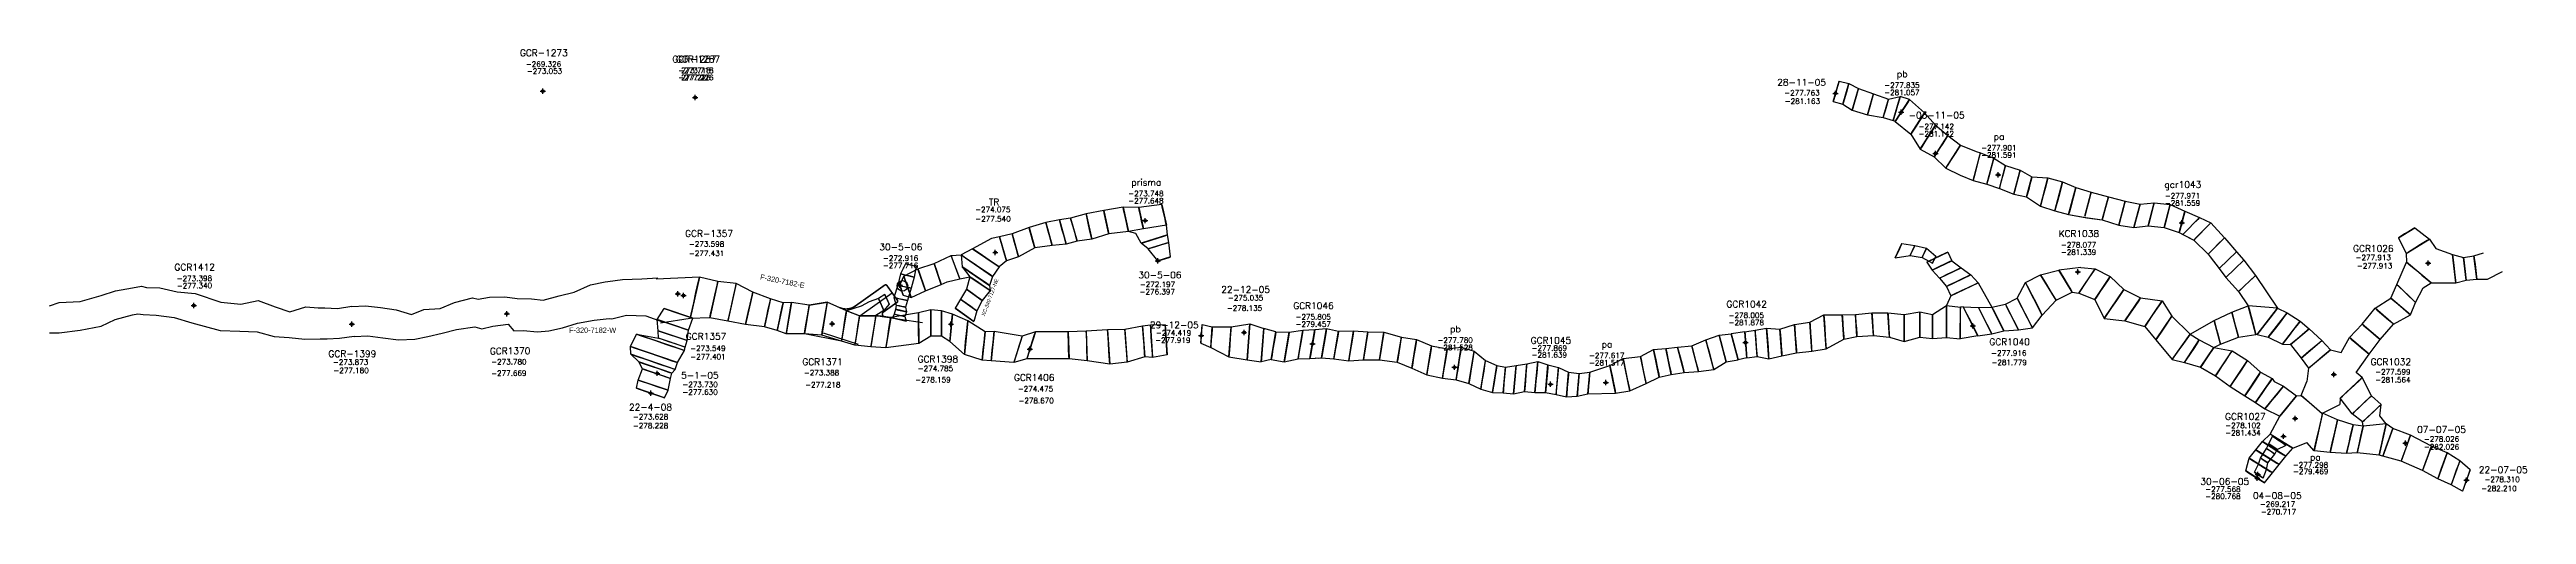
# Model space of a CAD drawing. Extents: x 9357 to 21428, y 9501 to 100038.
# Drawn here: x 11269.5 to 11737.7, y 9736.5 to 9824.4 of the extents above; entities that cross this region are included whole.
import ezdxf
from ezdxf.enums import TextEntityAlignment as Align

# ---------------------------------------------------------------- set-up
doc = ezdxf.new("R2010")
doc.units = 0
doc.header["$LTSCALE"] = 1.25
doc.header["$MEASUREMENT"] = 0
doc.header["$PDMODE"] = 34
doc.header["$PDSIZE"] = 0.5
doc.linetypes.add('DASHED', pattern=[0.75, 0.5, -0.25])
doc.layers.get('0').update_dxf_attribs({"linetype": 'CONTINUOUS'})
for name, color, linetype in [('ABAJO', 7, 'CONTINUOUS'), ('ARRIBA', 7, 'CONTINUOUS'), ('cp-340-6872-e-scr', 241, 'CONTINUOUS'), ('cp-340-6872-e-scr-sec', 241, 'CONTINUOUS'), ('F-320-6858-E-SCR', 241, 'CONTINUOUS'), ('F-320-6858-E-SCR-FIC', 241, 'CONTINUOUS'), ('F-320-6858-E-SCR-SEC', 241, 'CONTINUOUS'), ('F-320-6860-W-SCR', 241, 'CONTINUOUS'), ('F-320-6860-W-SCR-FIC', 241, 'CONTINUOUS'), ('F-320-6860-W-SCR-SEC', 241, 'CONTINUOUS'), ('F-320-7182-E-FICH', 210, 'CONTINUOUS'), ('F-320-7182-E-SEC', 241, 'CONTINUOUS'), ('F-320-7182-W-FICH', 210, 'CONTINUOUS'), ('F-340-7182-E', 210, 'CONTINUOUS'), ('F-340-7182-W', 210, 'CONTINUOUS'), ('POL-N-340-7-06', 4, 'CONTINUOUS'), ('PROY', 3, 'CONTINUOUS'), ('SEC', 7, 'CONTINUOUS'), ('XC-320-6849-SW-SCR', 241, 'CONTINUOUS'), ('XC-320-6849-SW-SCR-FIC', 241, 'CONTINUOUS'), ('XC-320-6849-SW-SCR-SEC', 241, 'CONTINUOUS'), ('xc-340-6938-nw-scr', 241, 'CONTINUOUS'), ('xc-340-6938-nw-scr-sec', 241, 'CONTINUOUS')]:
    doc.layers.add(name, color=color, linetype=linetype)
doc.styles.add('ROMAND', font='romand.shx')
doc.styles.add('ROMANS', font='romans')

# ---------------------------------------------------------------- blocks, each defined once
blk = doc.blocks.new('F2')
blk.add_point((0, 0))
at = {"style": 'ROMAND'}
for tag, height, p in [('NOMBRE', 1.25, (0.2, 6.62)), ('CIELO', 1, (0.14, 4.62)), ('PISO', 1, (0.14, 3.25))]:
    blk.add_attdef(tag, text='', height=height, dxfattribs=at).set_placement(p, align=Align.CENTER)
at = {"style": 'ROMANS', "flags": 1}
for tag, p in [('LOCALIZACION', (-0.07, -4.93)), ('MINA', (-0.07, -3.26)), ('ESTRUCTURA', (-0.07, -6.62)), ('NIVEL', (-0.07, -8.29)), ('OBRA', (-0.07, -10.12)), ('ATRAS', (-0.07, -13.48)), ('FECHA', (-0.07, -11.79)), ('TOPOGRAFO', (2.67, -15.3))]:
    blk.add_attdef(tag, text='', height=1.25, dxfattribs=at).set_placement(p, align=Align.CENTER)

msp = doc.modelspace()

# ---------------------------------------------------------------- linework, layer by layer
at = {"color": 3}
msp.add_lwpolyline([(11413.13, 9776.05), (11416.57, 9776.58), (11420.86, 9774.7), (11422.7, 9774), (11426.09, 9774.05), (11434.52, 9772.76)], dxfattribs=at)
at = {"color": 3, "linetype": 'DASHED', "const_width": 0.3}
msp.add_lwpolyline([(11418.88, 9775.57, 0.264017), (11421.82, 9775.87), (11427.39, 9779.83, -0.414214), (11427.8, 9779.76), (11429.78, 9776.99, -0.414214), (11429.71, 9776.57), (11427.15, 9774.75, 0.673517), (11427.37, 9773.85)], format="xyb", dxfattribs=at)
at = {"color": 1}
msp.add_lwpolyline([(11422.66, 9774.01), (11428.79, 9778.38)], dxfattribs=at)
at = {"color": 11}
msp.add_lwpolyline([(11415.77, 9770.83), (11422.37, 9768.69)], dxfattribs=at)
at = {"color": 241}
msp.add_polyline3d([(11427.21, 9775.04, -278.14), (11425.72, 9774.06, -278.26)], dxfattribs=at)
at = {"color": 1}
for points in [[(11686.81, 9770.49, -282), (11686.59, 9770.49, -282.06)], [(11686.81, 9770.49, -277.9), (11686.59, 9770.49, -278.36)]]:
    msp.add_polyline3d(points, dxfattribs=at)
msp.add_circle((11430.74, 9779.69), 1, dxfattribs=at)
at = {"layer": 'ABAJO', "color": 2}
for points in [[(11479.78, 9795.05, -277.46), (11475.4, 9794.49, -277.57), (11472.45, 9794.55, -277.67), (11468.78, 9793.94, -277.38), (11465.46, 9793.31, -277.28)], [(11465.46, 9793.31, -277.28), (11462.54, 9792.47, -276.96), (11460.4, 9792.17, -277.06), (11457.83, 9791.65, -277.08), (11454.67, 9790.75, -277.22), (11451.46, 9789.52, -277.27), (11449.11, 9788.95, -277.48), (11447.56, 9788.62, -277.49)], [(11480.64, 9791.15, -277.46), (11476.28, 9790.49, -277.57), (11473.47, 9789.97, -277.67), (11469.75, 9789.55, -277.38), (11466.53, 9788.53, -277.28)], [(11481.41, 9785.15, -277.4), (11481.07, 9787.9, -277.62), (11480.83, 9789.32, -277.65), (11480.64, 9791.15, -277.46), (11480.64, 9791.15, -277.46)], [(11436.73, 9783.94, -276.23), (11439.93, 9785.43, -277.27), (11441.85, 9785.54, -277.3)], [(11447.56, 9788.62, -277.49), (11447.56, 9788.62, -277.49), (11447.56, 9788.62, -277.49), (11443.99, 9786.72, -277.32), (11441.85, 9785.54, -277.3), (11442.03, 9783.32, -277.26), (11443.5, 9781.4, -277.29)], [(11466.53, 9788.53, -277.28), (11463.77, 9788.15, -276.96), (11461.72, 9787.56, -277.06), (11459.06, 9787.32, -277.08), (11455.76, 9786.9, -277.22), (11452.7, 9785.19, -277.27), (11450.4, 9784.43, -277.48), (11449.03, 9783.28, -277.32)], [(11479.01, 9784.4, -277.4), (11477.16, 9786.67, -277.62), (11475.87, 9787.77, -277.65), (11474.88, 9789.58, -277.66), (11473.47, 9789.97, -277.67)], [(11430.24, 9779.81, -276.14), (11431.01, 9781.55, -276.15), (11433.67, 9782.89, -276.19), (11436.73, 9783.94, -276.23), (11436.73, 9783.94, -276.23)], [(11439.17, 9780.44, -277.44), (11441.58, 9781.03, -277.27), (11443.5, 9781.4, -277.29)], [(11443.5, 9781.4, -277.29), (11442.83, 9779.06, -277.33), (11441.72, 9777.18, -277.41), (11440.73, 9775.45, -277.5)], [(11449.03, 9783.28, -277.32), (11449.03, 9783.28, -277.32), (11449.03, 9783.28, -277.32), (11449.03, 9783.28, -277.32), (11447.79, 9781.47, -277.3), (11447.23, 9779.76, -277.26), (11447.3, 9778.81, -277.29)], [(11430.9, 9777.91, -276.14), (11432.41, 9777.48, -276.15), (11435.1, 9778.73, -276.19), (11438.09, 9779.97, -276.23), (11439.17, 9780.44, -277.44)], [(11447.3, 9778.81, -277.29), (11445.84, 9776.9, -277.33), (11444.81, 9774.96, -277.41), (11444.22, 9772.94, -277.5)]]:
    msp.add_polyline3d(points, dxfattribs=at)
at = {"layer": 'ABAJO', "color": 3}
for points in [[(11431.3, 9783.86, -265.6), (11430.36, 9781.94, -267.16), (11429.88, 9779.81, -269.21), (11429.14, 9777.48, -271.21), (11429.54, 9776.05, -272.34), (11429.46, 9775.24, -273.3), (11429.15, 9774.33, -274.4), (11428.89, 9773.62, -275.81)], [(11433.35, 9783.39, -265.6), (11432.99, 9781.35, -267.16), (11432.41, 9779.24, -269.21), (11431.68, 9776.9, -271.21), (11431.29, 9775.66, -272.34), (11431.51, 9774.78, -273.3), (11431.2, 9773.87, -274.4), (11431.42, 9773.04, -275.81)]]:
    msp.add_polyline3d(points, dxfattribs=at)
at = {"layer": 'ABAJO', "color": 241}
for points in [[(11427.4, 9778.09, -278.29), (11426.19, 9777.32, -278.14), (11424.48, 9776.66, -278.06), (11422.94, 9775.86, -277.99), (11420.14, 9774.94, -277.79)], [(11428.22, 9776.26, -278.29), (11427.21, 9775.04, -278.14), (11427.21, 9775.04, -278.14), (11427.21, 9775.04, -278.14), (11427.21, 9775.04, -278.14)]]:
    msp.add_polyline3d(points, dxfattribs=at)
at = {"layer": 'ABAJO', "color": 4}
for points in [[(11380.46, 9760.32, -278.23), (11380.78, 9761.88, -278.17), (11381.61, 9763.99, -278.08), (11380.89, 9765.3, -278.03), (11379.38, 9766.76, -278), (11379.34, 9768.21, -277.75), (11380.46, 9770.56, -277.74), (11384.65, 9769.83, -277.72), (11384.59, 9771.2, -277.77), (11384.36, 9773.33, -277.69), (11385.7, 9775.42, -277.49)], [(11385.77, 9758.51, -278.23), (11386.46, 9759.95, -278.17), (11386.91, 9762.19, -278.08), (11387.14, 9763.18, -278.03), (11387.8, 9763.89, -278), (11388.24, 9765.18, -277.75), (11389.55, 9767.47, -277.74), (11389.67, 9768.13, -277.72), (11390.08, 9769.34, -277.77), (11390.32, 9771.3, -277.69), (11391.1, 9773.58, -277.49)]]:
    msp.add_polyline3d(points, dxfattribs=at)
at = {"layer": 'ARRIBA', "color": 2}
for points in [[(11479.78, 9795.05, -273.56), (11475.4, 9794.49, -273.77), (11472.45, 9794.55, -273.07), (11468.78, 9793.94, -272.98), (11465.46, 9793.31, -273.08)], [(11465.46, 9793.31, -273.08), (11462.54, 9792.47, -273.16), (11460.4, 9792.17, -273.26), (11457.83, 9791.65, -273.38), (11454.67, 9790.75, -273.52), (11451.46, 9789.52, -273.27), (11449.11, 9788.95, -273.58), (11447.56, 9788.62, -273.87)], [(11480.64, 9791.15, -273.56), (11476.28, 9790.49, -273.77), (11473.47, 9789.97, -273.07), (11469.75, 9789.55, -272.98), (11466.53, 9788.53, -273.08)], [(11481.41, 9785.15, -272.2), (11481.07, 9787.9, -273.12), (11480.83, 9789.32, -273.95), (11480.64, 9791.15, -273.56), (11480.64, 9791.15, -273.56)], [(11436.73, 9783.94, -271.93), (11439.93, 9785.43, -273.57), (11441.85, 9785.54, -273.7)], [(11447.56, 9788.62, -273.87), (11447.56, 9788.62, -273.87), (11447.56, 9788.62, -273.87), (11443.99, 9786.72, -274.12), (11441.85, 9785.54, -273.7), (11442.03, 9783.32, -273.66), (11443.5, 9781.4, -273.79)], [(11466.53, 9788.53, -273.08), (11463.77, 9788.15, -273.16), (11461.72, 9787.56, -273.26), (11459.06, 9787.32, -273.38), (11455.76, 9786.9, -273.52), (11452.7, 9785.19, -273.27), (11450.4, 9784.43, -273.58), (11449.03, 9783.28, -274.12)], [(11479.01, 9784.4, -272.2), (11477.16, 9786.67, -273.12), (11475.87, 9787.77, -273.95), (11474.88, 9789.58, -273.86), (11473.47, 9789.97, -273.07)], [(11430.24, 9779.81, -271.34), (11431.01, 9781.55, -271.35), (11433.67, 9782.89, -271.89), (11436.73, 9783.94, -271.93), (11436.73, 9783.94, -271.93)], [(11439.17, 9780.44, -273.74), (11441.58, 9781.03, -273.57), (11443.5, 9781.4, -273.79)], [(11443.5, 9781.4, -273.79), (11442.83, 9779.06, -273.33), (11441.72, 9777.18, -274.21), (11440.73, 9775.45, -274.8)], [(11449.03, 9783.28, -274.12), (11449.03, 9783.28, -274.12), (11449.03, 9783.28, -274.12), (11449.03, 9783.28, -274.12), (11447.79, 9781.47, -273.7), (11447.23, 9779.76, -273.66), (11447.3, 9778.81, -273.79)], [(11430.9, 9777.91, -271.34), (11432.41, 9777.48, -271.35), (11435.1, 9778.73, -271.89), (11438.09, 9779.97, -271.93), (11439.17, 9780.44, -273.74)], [(11447.3, 9778.81, -273.79), (11445.84, 9776.9, -273.33), (11444.81, 9774.96, -274.21), (11444.22, 9772.94, -274.8)]]:
    msp.add_polyline3d(points, dxfattribs=at)
at = {"layer": 'ARRIBA', "color": 3}
for points in [[(11431.3, 9783.86, -264.3), (11430.36, 9781.94, -265.06), (11429.88, 9779.81, -267.01), (11429.14, 9777.48, -269.41), (11429.54, 9776.05, -270.64), (11429.46, 9775.24, -271.7), (11429.15, 9774.33, -272.6), (11428.89, 9773.62, -273.21)], [(11433.35, 9783.39, -264.3), (11432.99, 9781.35, -265.06), (11432.41, 9779.24, -267.01), (11431.68, 9776.9, -269.41), (11431.29, 9775.66, -270.64), (11431.51, 9774.78, -271.7), (11431.2, 9773.87, -272.6), (11431.42, 9773.04, -273.21)]]:
    msp.add_polyline3d(points, dxfattribs=at)
at = {"layer": 'ARRIBA', "color": 241}
for points in [[(11427.4, 9778.09, -275.39), (11426.19, 9777.32, -275.24), (11424.48, 9776.66, -275.16), (11422.94, 9775.86, -275.29), (11420.14, 9774.94, -273.39)], [(11428.22, 9776.26, -275.39), (11427.21, 9775.04, -275.24), (11425.72, 9774.06, -273.86), (11425.72, 9774.06, -273.86), (11425.72, 9774.06, -273.86)]]:
    msp.add_polyline3d(points, dxfattribs=at)
at = {"layer": 'ARRIBA', "color": 4}
for points in [[(11380.46, 9760.32, -273.63), (11380.78, 9761.88, -273.87), (11381.61, 9763.99, -273.48), (11380.89, 9765.3, -273.93), (11379.38, 9766.76, -273.9), (11379.34, 9768.21, -273.55), (11380.46, 9770.56, -273.54), (11384.65, 9769.83, -273.32), (11384.59, 9771.2, -273.27), (11384.36, 9773.33, -273.19), (11385.7, 9775.42, -273.79)], [(11385.77, 9758.51, -273.63), (11386.46, 9759.95, -273.87), (11386.91, 9762.19, -273.48), (11387.14, 9763.18, -273.93), (11387.8, 9763.89, -273.9), (11388.24, 9765.18, -273.55), (11389.55, 9767.47, -273.54), (11389.67, 9768.13, -273.32), (11390.08, 9769.34, -273.27), (11390.32, 9771.3, -273.19), (11391.1, 9773.58, -273.79)]]:
    msp.add_polyline3d(points, dxfattribs=at)
at = {"layer": 'cp-340-6872-e-scr'}
for points in [[(11686.31, 9744.45, -270.72), (11687.08, 9745.98, -272.5), (11687.48, 9747.13, -273.59), (11688.58, 9748.95, -275.87), (11689.03, 9749.81, -277.28), (11689.75, 9751.25, -278.86)], [(11686.31, 9744.45, -269.22), (11687.08, 9745.98, -270.6), (11687.48, 9747.13, -271.89), (11688.58, 9748.95, -273.97), (11689.03, 9749.81, -275.48), (11689.75, 9751.25, -276.96)], [(11687.97, 9743.35, -270.72), (11688.58, 9744.98, -272.5), (11688.82, 9746.24, -273.59), (11690.16, 9747.9, -275.87), (11690.62, 9748.76, -277.28), (11692.33, 9749.54, -278.86)], [(11687.97, 9743.35, -269.22), (11688.58, 9744.98, -270.6), (11688.82, 9746.24, -271.89), (11690.16, 9747.9, -273.97), (11690.62, 9748.76, -275.48), (11692.33, 9749.54, -276.96)]]:
    msp.add_polyline3d(points, dxfattribs=at)
at = {"layer": 'cp-340-6872-e-scr-sec'}
for points in [[(11690.16, 9747.9, -275.87), (11688.58, 9748.95, -275.87), (11688.58, 9748.95, -274.77), (11688.74, 9748.84, -274.21), (11689.17, 9748.55, -273.97), (11689.57, 9748.29, -273.97), (11690, 9748, -274.21), (11690.16, 9747.9, -274.77), (11690.16, 9747.9, -275.87)], [(11690.62, 9748.76, -277.28), (11689.03, 9749.81, -277.28), (11689.03, 9749.81, -276.23), (11689.19, 9749.71, -275.7), (11689.63, 9749.42, -275.48), (11690.02, 9749.16, -275.48), (11690.46, 9748.87, -275.7), (11690.62, 9748.76, -276.23), (11690.62, 9748.76, -277.28)], [(11692.33, 9749.54, -278.86), (11689.75, 9751.25, -278.86), (11689.75, 9751.25, -277.76), (11690.01, 9751.08, -277.2), (11690.72, 9750.61, -276.96), (11691.36, 9750.18, -276.96), (11692.07, 9749.71, -277.2), (11692.33, 9749.54, -277.76), (11692.33, 9749.54, -278.86)], [(11687.97, 9743.35, -270.72), (11686.31, 9744.45, -270.72), (11686.31, 9744.45, -269.85), (11686.47, 9744.34, -269.41), (11686.93, 9744.04, -269.22), (11687.35, 9743.76, -269.22), (11687.8, 9743.46, -269.41), (11687.97, 9743.35, -269.85), (11687.97, 9743.35, -270.72)], [(11688.58, 9744.98, -272.5), (11687.08, 9745.98, -272.5), (11687.08, 9745.98, -271.4), (11687.23, 9745.88, -270.84), (11687.64, 9745.61, -270.6), (11688.02, 9745.36, -270.6), (11688.43, 9745.08, -270.84), (11688.58, 9744.98, -271.4), (11688.58, 9744.98, -272.5)], [(11688.82, 9746.24, -273.59), (11687.48, 9747.13, -273.59), (11687.48, 9747.13, -272.61), (11687.62, 9747.04, -272.11), (11687.98, 9746.79, -271.89), (11688.32, 9746.57, -271.89), (11688.68, 9746.33, -272.11), (11688.82, 9746.24, -272.61), (11688.82, 9746.24, -273.59)]]:
    msp.add_polyline3d(points, dxfattribs=at)
at = {"layer": 'F-320-6858-E-SCR'}
for points in [[(11711.19, 9753.63, -281.99), (11710.04, 9755.14, -281.62), (11710.25, 9757.25, -281.86), (11708.42, 9758.9, -281.75), (11706.69, 9762.34, -281.69), (11705.51, 9763.3, -281.63)], [(11711.19, 9753.63, -277.99), (11710.04, 9755.14, -278.12), (11710.25, 9757.25, -277.96), (11708.42, 9758.9, -277.75), (11706.69, 9762.34, -277.59), (11705.51, 9763.3, -277.63)], [(11706.85, 9753.17, -277.66), (11706.75, 9753.96, -277.96), (11704.78, 9755.47, -277.75), (11702.54, 9758.43, -277.59), (11702.46, 9757.25, -277.23)], [(11706.85, 9753.17, -281.76), (11706.75, 9753.96, -281.86), (11704.78, 9755.47, -281.75), (11702.54, 9758.43, -281.69), (11702.46, 9757.25, -281.73)], [(11698.84, 9755.33, -277.85), (11698.84, 9755.33, -277.85)], [(11699.14, 9755.52, -281.71), (11699.14, 9755.52, -281.71)], [(11712.47, 9752.74, -281.76), (11712.47, 9752.74, -281.76), (11711.19, 9753.63, -281.99), (11706.85, 9753.17, -281.76), (11704.94, 9753.39, -281.7), (11702, 9754.35, -281.7), (11699.18, 9755.6, -281.6)], [(11712.47, 9752.74, -277.96), (11712.47, 9752.74, -277.96), (11711.19, 9753.63, -277.99), (11706.85, 9753.17, -277.66), (11704.94, 9753.39, -278.1), (11702, 9754.35, -277.9), (11699.18, 9755.6, -278.2)], [(11727.11, 9744.91, -278.31), (11725.14, 9746.58, -277.93), (11722.73, 9748.09, -278.44), (11719.75, 9749.37, -278.13), (11715.82, 9751.43, -277.88), (11712.47, 9752.74, -277.96)], [(11727.11, 9744.91, -282.21), (11725.14, 9746.58, -282.13), (11722.73, 9748.09, -281.84), (11719.75, 9749.37, -281.83), (11715.82, 9751.43, -281.78), (11712.47, 9752.74, -281.76)], [(11697.58, 9748.48, -278.2), (11696.22, 9750.05, -277.85)], [(11697.58, 9748.48, -281.6), (11696.22, 9750.05, -281.45)], [(11710.57, 9747.47, -281.76), (11710.57, 9747.47, -281.76), (11709.86, 9747.68, -281.99), (11705.71, 9748.09, -281.76), (11703.74, 9748.02, -281.7), (11700.62, 9748.21, -281.7), (11697.58, 9748.48, -281.6)], [(11710.57, 9747.47, -277.96), (11710.57, 9747.47, -277.96), (11709.86, 9747.68, -277.99), (11705.71, 9748.09, -277.66), (11703.74, 9748.02, -278.1), (11700.62, 9748.21, -277.9), (11697.58, 9748.48, -278.2)], [(11725.65, 9740.87, -278.31), (11723.51, 9742.06, -277.93), (11720.97, 9743.19, -278.44), (11718.09, 9744.76, -278.13), (11714.06, 9746.54, -277.88), (11710.57, 9747.47, -277.96)], [(11725.65, 9740.87, -282.21), (11723.51, 9742.06, -282.13), (11720.97, 9743.19, -281.84), (11718.09, 9744.76, -281.83), (11714.06, 9746.54, -281.78), (11710.57, 9747.47, -281.76)]]:
    msp.add_polyline3d(points, dxfattribs=at)
at = {"layer": 'F-320-6858-E-SCR-SEC'}
for points in [[(11706.69, 9762.34, -281.69), (11702.54, 9758.43, -281.69), (11702.54, 9758.43, -279.32), (11702.96, 9758.82, -278.11), (11704.1, 9759.9, -277.59), (11705.13, 9760.87, -277.59), (11706.27, 9761.95, -278.11), (11706.69, 9762.34, -279.32), (11706.69, 9762.34, -281.69)], [(11708.42, 9758.9, -281.75), (11704.78, 9755.47, -281.75), (11704.78, 9755.47, -279.43), (11705.14, 9755.82, -278.26), (11706.14, 9756.76, -277.75), (11707.05, 9757.62, -277.75), (11708.05, 9758.56, -278.26), (11708.42, 9758.9, -279.43), (11708.42, 9758.9, -281.75)], [(11699.18, 9755.6, -281.6), (11697.58, 9748.48, -281.6), (11697.58, 9748.48, -279.63), (11697.74, 9749.19, -278.63), (11698.18, 9751.15, -278.2), (11698.58, 9752.93, -278.2), (11699.02, 9754.89, -278.63), (11699.18, 9755.6, -279.63), (11699.18, 9755.6, -281.6)], [(11702, 9754.35, -281.7), (11700.62, 9748.21, -281.7), (11700.62, 9748.21, -279.5), (11700.76, 9748.82, -278.38), (11701.14, 9750.51, -277.9), (11701.48, 9752.05, -277.9), (11701.86, 9753.74, -278.38), (11702, 9754.35, -279.5), (11702, 9754.35, -281.7)], [(11704.94, 9753.39, -281.7), (11703.74, 9748.02, -281.7), (11703.74, 9748.02, -279.61), (11703.86, 9748.56, -278.55), (11704.19, 9750.03, -278.1), (11704.49, 9751.38, -278.1), (11704.82, 9752.85, -278.55), (11704.94, 9753.39, -279.61), (11704.94, 9753.39, -281.7)], [(11706.85, 9753.17, -281.76), (11705.71, 9748.09, -281.76), (11705.71, 9748.09, -279.38), (11705.82, 9748.6, -278.17), (11706.14, 9750, -277.66), (11706.42, 9751.26, -277.66), (11706.73, 9752.66, -278.17), (11706.85, 9753.17, -279.38), (11706.85, 9753.17, -281.76)], [(11710.25, 9757.25, -281.86), (11706.75, 9753.96, -281.86), (11706.75, 9753.96, -279.6), (11707.1, 9754.29, -278.45), (11708.06, 9755.19, -277.96), (11708.94, 9756.02, -277.96), (11709.9, 9756.92, -278.45), (11710.25, 9757.25, -279.6), (11710.25, 9757.25, -281.86)], [(11711.19, 9753.63, -281.99), (11709.86, 9747.68, -281.99), (11709.86, 9747.68, -279.67), (11709.99, 9748.27, -278.49), (11710.36, 9749.91, -277.99), (11710.69, 9751.4, -277.99), (11711.06, 9753.03, -278.49), (11711.19, 9753.63, -279.67), (11711.19, 9753.63, -281.99)], [(11712.47, 9752.74, -281.76), (11710.57, 9747.47, -281.76), (11710.57, 9747.47, -279.56), (11710.76, 9748, -278.44), (11711.28, 9749.45, -277.96), (11711.75, 9750.77, -277.96), (11712.28, 9752.21, -278.44), (11712.47, 9752.74, -279.56), (11712.47, 9752.74, -281.76)], [(11715.82, 9751.43, -281.78), (11714.06, 9746.54, -281.78), (11714.06, 9746.54, -279.52), (11714.23, 9747.02, -278.37), (11714.72, 9748.37, -277.88), (11715.16, 9749.59, -277.88), (11715.64, 9750.94, -278.37), (11715.82, 9751.43, -279.52), (11715.82, 9751.43, -281.78)], [(11719.75, 9749.37, -281.83), (11718.09, 9744.76, -281.83), (11718.09, 9744.76, -279.68), (11718.26, 9745.22, -278.6), (11718.71, 9746.49, -278.13), (11719.13, 9747.64, -278.13), (11719.59, 9748.91, -278.6), (11719.75, 9749.37, -279.68), (11719.75, 9749.37, -281.83)], [(11722.73, 9748.09, -281.84), (11720.97, 9743.19, -281.84), (11720.97, 9743.19, -279.87), (11721.14, 9743.68, -278.87), (11721.63, 9745.03, -278.44), (11722.07, 9746.25, -278.44), (11722.55, 9747.6, -278.87), (11722.73, 9748.09, -279.87), (11722.73, 9748.09, -281.84)], [(11725.14, 9746.58, -282.13), (11723.51, 9742.06, -282.13), (11723.51, 9742.06, -279.69), (11723.68, 9742.52, -278.46), (11724.12, 9743.76, -277.93), (11724.53, 9744.89, -277.93), (11724.98, 9746.13, -278.46), (11725.14, 9746.58, -279.69), (11725.14, 9746.58, -282.13)], [(11727.11, 9744.91, -282.21), (11725.65, 9740.87, -282.21), (11725.65, 9740.87, -279.95), (11725.8, 9741.27, -278.8), (11726.2, 9742.39, -278.31), (11726.56, 9743.4, -278.31), (11726.97, 9744.51, -278.8), (11727.11, 9744.91, -279.95), (11727.11, 9744.91, -282.21)]]:
    msp.add_polyline3d(points, dxfattribs=at)
at = {"layer": 'F-320-6860-W-SCR'}
for points in [[(11607.8, 9818.39, -281.16), (11609.65, 9817.96, -281.19), (11611.46, 9817.02, -281.21), (11614.29, 9816, -281.35), (11617.12, 9814.97, -281.18), (11619.34, 9815.47, -281.21)], [(11607.8, 9818.39, -277.76), (11609.65, 9817.96, -277.59), (11611.46, 9817.02, -277.31), (11614.29, 9816, -277.55), (11617.12, 9814.97, -277.18), (11619.34, 9815.47, -277.61)], [(11606.69, 9814.55, -281.16), (11608.51, 9814.02, -281.19), (11610.27, 9812.89, -281.21), (11613.15, 9812.06, -281.35), (11616.12, 9811.51, -281.18), (11618.04, 9810.96, -281.21)], [(11606.69, 9814.55, -277.76), (11608.51, 9814.02, -277.59), (11610.27, 9812.89, -277.31), (11613.15, 9812.06, -277.55), (11616.12, 9811.51, -277.18), (11618.04, 9810.96, -277.61)], [(11621.1, 9814.94, -281.06), (11619.34, 9815.47, -281.21)], [(11621.1, 9814.94, -277.84), (11619.34, 9815.47, -277.61)], [(11621.1, 9814.94, -281.06), (11623.97, 9812.38, -281.12), (11626.05, 9810.08, -281.2), (11628.35, 9808.12, -281.27), (11630.77, 9806.32, -281.25), (11633.69, 9805.12, -281.85)], [(11621.1, 9814.94, -277.84), (11623.97, 9812.38, -277.02), (11626.05, 9810.08, -276.5), (11628.35, 9808.12, -276.87), (11630.77, 9806.32, -276.95), (11633.69, 9805.12, -277.74)], [(11618.39, 9810.74, -281.06), (11618.04, 9810.96, -281.21)], [(11618.39, 9810.74, -277.84), (11618.04, 9810.96, -277.61)], [(11618.39, 9810.74, -281.06), (11621.36, 9808.35, -281.12), (11623.12, 9805.54, -281.2), (11625.75, 9804.09, -281.27), (11627.95, 9801.96, -281.25), (11630.65, 9800.61, -281.51)], [(11618.39, 9810.74, -277.84), (11621.36, 9808.35, -277.02), (11623.12, 9805.54, -276.5), (11625.75, 9804.09, -276.87), (11627.95, 9801.96, -276.95), (11630.65, 9800.61, -277.6)], [(11633.69, 9805.12, -277.74), (11634.5, 9804.85, -277.81), (11637.04, 9803.86, -277.57), (11639.24, 9802.45, -277.62), (11642.02, 9801.6, -277.77), (11644.25, 9800.28, -278.22), (11647.27, 9800.1, -278.17), (11650.04, 9799.37, -277.51), (11652.56, 9798.28, -277.66), (11655.46, 9797.42, -277.71), (11658.7, 9796.55, -277.65), (11661.87, 9795.7, -277.29), (11664.72, 9795.15, -278.14), (11667.37, 9795.38, -277.39), (11670.39, 9795.09, -277.74), (11673.16, 9793.84, -277.97)], [(11633.69, 9805.12, -281.85), (11634.5, 9804.85, -282.01), (11637.04, 9803.86, -282.07), (11639.24, 9802.45, -282.12), (11642.02, 9801.6, -282.37), (11644.25, 9800.28, -282.32), (11647.27, 9800.1, -282.27), (11650.04, 9799.37, -282.01), (11652.56, 9798.28, -281.86), (11655.46, 9797.41, -281.71), (11658.7, 9796.55, -281.65), (11661.87, 9795.7, -281.59), (11664.72, 9795.15, -281.64), (11667.37, 9795.38, -281.49), (11670.39, 9795.09, -281.54), (11673.16, 9793.84, -281.55)], [(11630.65, 9800.61, -277.6), (11633.11, 9799.63, -277.81), (11635.73, 9798.93, -277.57), (11638.09, 9798.1, -277.62), (11640.81, 9797.06, -277.77), (11643.25, 9796.52, -278.22), (11645.85, 9794.79, -278.17), (11648.58, 9793.86, -277.51), (11651.19, 9793.16, -277.66), (11654.44, 9792.59, -277.71), (11657.54, 9792.2, -277.65), (11660.66, 9791.16, -277.29), (11663.54, 9790.71, -278.14), (11666.21, 9791.03, -277.39), (11669.24, 9790.74, -277.74), (11672.08, 9789.78, -277.97)], [(11630.65, 9800.61, -281.51), (11633.11, 9799.63, -282.01), (11635.73, 9798.93, -282.07), (11638.09, 9798.1, -282.12), (11640.81, 9797.06, -282.37), (11643.25, 9796.52, -282.32), (11645.85, 9794.79, -282.27), (11648.58, 9793.86, -282.01), (11651.19, 9793.16, -281.86), (11654.63, 9792.56, -281.71), (11657.54, 9792.2, -281.65), (11660.66, 9791.16, -281.59), (11663.54, 9790.71, -281.64), (11666.21, 9791.03, -281.49), (11669.24, 9790.74, -281.54), (11672.08, 9789.78, -281.55)], [(11673.16, 9793.84, -277.97), (11673.16, 9793.84, -277.97), (11673.16, 9793.84, -277.97), (11675.93, 9792.59, -277.95), (11678.06, 9791.63, -278.05), (11680.64, 9788.8, -278.25), (11681.08, 9788.25, -278.12)], [(11673.16, 9793.84, -281.55), (11673.16, 9793.84, -281.55), (11673.16, 9793.84, -281.55), (11675.93, 9792.59, -281.75), (11678.06, 9791.63, -281.65), (11680.64, 9788.8, -281.65), (11681.08, 9788.25, -281.68)], [(11672.08, 9789.78, -277.97), (11672.08, 9789.78, -277.97), (11672.08, 9789.78, -277.97), (11672.08, 9789.78, -277.97), (11674.83, 9788.35, -278.05), (11677.55, 9785.67, -278.25), (11677.95, 9785.17, -278.13)], [(11672.08, 9789.78, -281.55), (11672.08, 9789.78, -281.55), (11672.08, 9789.78, -281.55), (11672.77, 9789.39, -281.75), (11674.83, 9788.35, -281.65), (11677.55, 9785.67, -281.65), (11677.95, 9785.17, -281.67)], [(11681.08, 9788.25, -278.12), (11681.08, 9788.25, -278.12), (11682.9, 9786.11, -277.75), (11684.28, 9784.52, -277.86), (11686.49, 9781.65, -277.59), (11690.66, 9775.47, -277.9)], [(11681.08, 9788.25, -281.68), (11681.08, 9788.25, -281.68), (11682.9, 9786.11, -281.55), (11684.28, 9784.52, -281.66), (11686.49, 9781.65, -281.39), (11690.66, 9775.47, -282)], [(11643.06, 9780.3, -278.21), (11645.88, 9781.76, -277.27), (11649.32, 9782.69, -277.78)], [(11643.06, 9780.3, -281.81), (11645.88, 9781.76, -281.57), (11649.32, 9782.69, -281.38)], [(11653.48, 9783.15, -281.98), (11649.32, 9782.69, -281.38)], [(11653.48, 9783.15, -278.08), (11649.32, 9782.69, -277.78)], [(11653.48, 9783.15, -281.98), (11656.17, 9782.9, -281.86), (11659.05, 9781.44, -281.93), (11661.61, 9778.99, -281.69), (11664.79, 9777.45, -281.46), (11668.87, 9776.87, -281.33), (11670.71, 9773.94, -281.5)], [(11653.48, 9783.15, -278.08), (11656.17, 9782.9, -277.86), (11659.05, 9781.44, -278.23), (11661.61, 9778.99, -277.89), (11664.79, 9777.45, -277.36), (11668.87, 9776.87, -277.23), (11670.71, 9773.94, -277.76)], [(11677.95, 9785.17, -278.13), (11679.66, 9782.99, -277.75), (11680.9, 9781.26, -277.86), (11683.32, 9778.6, -277.59), (11685.14, 9775.9, -278.36)], [(11677.95, 9785.17, -281.67), (11679.66, 9782.99, -281.55), (11680.9, 9781.26, -281.66), (11683.32, 9778.6, -281.39), (11685.14, 9775.9, -282.06)], [(11631.25, 9775.7, -281.72), (11634.12, 9775.6, -281.84), (11636.66, 9775.67, -281.85), (11639.23, 9776.2, -281.77), (11641.46, 9777.34, -281.79), (11643.06, 9780.3, -281.81)], [(11631.25, 9775.7, -277.92), (11634.12, 9775.6, -277.94), (11636.66, 9775.67, -278.35), (11639.23, 9776.2, -278.07), (11641.46, 9777.34, -278.09), (11643.06, 9780.3, -278.21)], [(11646.21, 9774.16, -278.21), (11646.21, 9774.16, -278.21), (11648.8, 9776.98, -277.27), (11651.87, 9778.51, -277.78)], [(11646.21, 9774.16, -281.81), (11646.21, 9774.16, -281.81), (11648.8, 9776.98, -281.57), (11651.87, 9778.51, -281.38)], [(11651.87, 9778.51, -281.38), (11653.09, 9778.34, -281.86), (11656.14, 9777.13, -281.93), (11657.92, 9773.52, -281.69), (11661.83, 9773.05, -281.46), (11665.57, 9771.98, -281.33), (11667.69, 9769.47, -281.5)], [(11651.87, 9778.51, -277.78), (11653.09, 9778.34, -277.86), (11656.14, 9777.13, -278.23), (11657.92, 9773.52, -277.89), (11661.83, 9773.05, -277.36), (11665.57, 9771.98, -277.23), (11667.69, 9769.47, -277.76)], [(11487.38, 9772.37, -277.92), (11489.31, 9771.93, -278.05), (11492.88, 9771.96, -278.29), (11496.41, 9772.5, -278.53), (11499.03, 9771.6, -278.71)], [(11487.38, 9772.37, -274.42), (11489.31, 9771.93, -274.15), (11492.88, 9771.96, -274.59), (11496.41, 9772.5, -275.03), (11499.03, 9771.6, -274.61)], [(11501.34, 9770.99, -274.57), (11499.03, 9771.6, -274.61)], [(11501.34, 9770.99, -278.87), (11499.03, 9771.6, -278.71)], [(11501.34, 9770.99, -278.87), (11503.87, 9770.96, -278.96), (11506.44, 9771.34, -279.36), (11508.71, 9771.46, -279.46), (11510.91, 9771.6, -279.93), (11513.18, 9771.11, -280.12)], [(11501.34, 9770.99, -274.57), (11503.87, 9770.96, -274.96), (11506.44, 9771.34, -275.56), (11508.71, 9771.46, -275.81), (11510.91, 9771.6, -275.23), (11513.18, 9771.11, -276.22)], [(11589.97, 9770.99, -281.88), (11591.92, 9771.33, -281.92), (11594.1, 9771.7, -281.92), (11596.62, 9771.48, -281.91), (11599.37, 9772.38, -281.9)], [(11589.97, 9770.99, -278.01), (11591.92, 9771.33, -277.92), (11594.1, 9771.7, -277.52), (11596.62, 9771.48, -277.61), (11599.37, 9772.38, -277.9)], [(11599.37, 9772.38, -277.9), (11599.37, 9772.38, -277.9), (11602.27, 9772.82, -278.04), (11604.93, 9774.2, -277.79), (11608.39, 9774.23, -278.26), (11610.89, 9774.29, -278.4), (11613.99, 9774.6, -277.86), (11617.02, 9774.59, -277.82), (11617.02, 9774.59, -277.82)], [(11599.37, 9772.38, -281.9), (11599.37, 9772.38, -281.9), (11602.27, 9772.82, -282.04), (11604.93, 9774.2, -281.89), (11608.39, 9774.23, -281.86), (11610.89, 9774.29, -281.7), (11613.99, 9774.6, -281.66), (11617.02, 9774.59, -281.72), (11617.02, 9774.59, -281.72)], [(11617.02, 9774.59, -281.72), (11617.02, 9774.59, -281.72), (11620.08, 9774.29, -281.78), (11623.06, 9774.78, -281.71), (11625.48, 9774.27, -281.85), (11628.09, 9775.96, -281.79), (11630.72, 9775.65, -281.73)], [(11617.02, 9774.59, -277.82), (11617.02, 9774.59, -277.82), (11620.08, 9774.29, -277.08), (11623.06, 9774.78, -276.71), (11625.48, 9774.27, -278.25), (11628.09, 9775.96, -277.79), (11630.72, 9775.65, -277.43)], [(11631.25, 9775.7, -277.92), (11630.72, 9775.65, -277.43)], [(11631.25, 9775.7, -281.72), (11630.72, 9775.65, -281.73)], [(11634.03, 9770.27, -281.72), (11636.67, 9770.62, -281.84), (11638.95, 9771.22, -281.85), (11641.69, 9771.39, -281.77), (11644.33, 9771.73, -281.79), (11646.21, 9774.16, -281.81)], [(11634.03, 9770.27, -277.92), (11636.67, 9770.62, -277.94), (11638.95, 9771.22, -278.35), (11641.69, 9771.39, -278.07), (11644.33, 9771.73, -278.09), (11646.21, 9774.16, -278.21)], [(11670.71, 9773.94, -277.76), (11670.71, 9773.94, -277.76), (11674.17, 9770.59, -277.28)], [(11670.71, 9773.94, -281.5), (11670.71, 9773.94, -281.5), (11674.17, 9770.59, -280.98)], [(11674.17, 9770.59, -280.98), (11678.67, 9773.13, -281.59), (11682.01, 9774.75, -281.99), (11685.14, 9775.9, -282.06)], [(11674.17, 9770.59, -277.28), (11678.67, 9773.13, -278.29), (11682.01, 9774.75, -278.19), (11685.14, 9775.9, -278.36)], [(11690.66, 9775.47, -282), (11685.14, 9775.9, -282.06)], [(11690.66, 9775.47, -277.9), (11685.14, 9775.9, -278.36)], [(11690.66, 9775.47, -282), (11692.48, 9774.57, -282.14), (11694.96, 9773.04, -281.95)], [(11690.66, 9775.47, -277.9), (11692.48, 9774.57, -278.04), (11694.96, 9773.04, -278.15)], [(11694.96, 9773.04, -281.95), (11696.65, 9771.56, -281.95), (11699.05, 9769.34, -281.7), (11700.66, 9767.59, -281.8), (11702.67, 9767.07, -281.62)], [(11694.96, 9773.04, -278.15), (11696.65, 9771.56, -277.85), (11699.05, 9769.34, -278.1), (11700.66, 9767.59, -277.7), (11702.67, 9767.07, -277.62)], [(11487.12, 9768.88, -277.92), (11489.02, 9768.04, -278.05), (11492.46, 9766.27, -278.29), (11495.91, 9765.71, -278.53), (11498.56, 9765.32, -278.71)], [(11487.12, 9768.88, -274.42), (11489.02, 9768.04, -274.15), (11492.46, 9766.27, -274.59), (11495.91, 9765.71, -275.03), (11498.56, 9765.32, -274.61)], [(11513.18, 9771.11, -276.22), (11513.18, 9771.11, -276.22), (11516.03, 9771.17, -277.2), (11518.74, 9771.03, -277.1), (11521.77, 9770.95, -277.2), (11525.06, 9770.01, -277.63), (11527.92, 9769.54, -277.83), (11530.76, 9768.37, -277.74), (11533.71, 9767.79, -277.65), (11536.38, 9768.07, -277.64), (11538.8, 9767.37, -278.34), (11540.95, 9765.61, -277.92), (11543.12, 9764.65, -277.61)], [(11513.18, 9771.11, -280.12), (11513.18, 9771.11, -280.12), (11516.03, 9771.17, -280.4), (11518.74, 9771.03, -280.7), (11521.77, 9770.95, -280.8), (11525.06, 9770.01, -280.93), (11527.92, 9769.54, -281.13), (11530.76, 9768.37, -281.34), (11533.71, 9767.79, -281.55), (11536.38, 9768.07, -281.64), (11538.8, 9767.37, -281.74), (11540.95, 9765.61, -281.82), (11543.12, 9764.65, -281.81)], [(11560.67, 9763.35, -278.19), (11564.48, 9764.61, -278.02), (11566.96, 9765.94, -278), (11570.25, 9766.31, -277.58), (11572.73, 9767.64, -277.76), (11575.05, 9767.82, -277.35)], [(11560.67, 9763.35, -281.89), (11564.48, 9764.61, -281.62), (11566.96, 9765.94, -281.6), (11570.25, 9766.31, -281.58), (11572.73, 9767.64, -281.76), (11575.05, 9767.82, -281.75)], [(11575.05, 9767.82, -281.75), (11575.05, 9767.82, -281.75), (11577.28, 9768.07, -281.86), (11579.94, 9768.36, -281.93), (11582.61, 9769.49, -281.99), (11585.1, 9770.35, -281.95), (11587.4, 9770.65, -281.92)], [(11575.05, 9767.82, -277.35), (11575.05, 9767.82, -277.35), (11577.28, 9768.07, -277.46), (11579.94, 9768.36, -277.83), (11582.61, 9769.49, -277.39), (11585.1, 9770.35, -277.65), (11587.4, 9770.65, -277.92)], [(11589.97, 9770.99, -281.88), (11587.4, 9770.65, -281.92)], [(11589.97, 9770.99, -278.01), (11587.4, 9770.65, -277.92)], [(11590.33, 9766.1, -281.88), (11592.29, 9766.35, -281.92), (11594.53, 9765.91, -281.92), (11596.99, 9766.49, -281.91), (11599.76, 9767, -281.9)], [(11590.33, 9766.1, -278.01), (11592.29, 9766.35, -277.92), (11594.53, 9765.91, -277.52), (11596.99, 9766.49, -277.61), (11599.76, 9767, -277.9)], [(11599.76, 9767, -277.9), (11599.76, 9767, -277.9), (11602.63, 9767.33, -278.04), (11605.35, 9767.81, -277.79), (11608.69, 9769.64, -278.26), (11611.16, 9770.1, -278.4), (11614.28, 9770.3, -277.86), (11617.32, 9770, -277.82), (11617.32, 9770, -277.82)], [(11599.76, 9767, -281.9), (11599.76, 9767, -281.9), (11602.63, 9767.33, -282.04), (11605.35, 9767.81, -281.89), (11608.69, 9769.64, -281.86), (11611.16, 9770.1, -281.7), (11614.28, 9770.3, -281.66), (11617.32, 9770, -281.72), (11617.32, 9770, -281.72)], [(11617.32, 9770, -281.72), (11617.32, 9770, -281.72), (11620.07, 9769.19, -281.78), (11623.05, 9769.98, -281.71), (11625.47, 9769.77, -281.85), (11628.07, 9769.96, -281.79), (11630.7, 9769.65, -281.73)], [(11617.32, 9770, -277.82), (11617.32, 9770, -277.82), (11620.07, 9769.19, -277.08), (11623.05, 9769.98, -276.71), (11625.47, 9769.77, -278.25), (11628.07, 9769.96, -277.79), (11630.7, 9769.65, -277.43)], [(11634.03, 9770.27, -277.92), (11630.7, 9769.65, -277.43)], [(11634.03, 9770.27, -281.72), (11630.7, 9769.65, -281.73)], [(11667.69, 9769.47, -277.76), (11667.69, 9769.47, -277.76), (11670.76, 9765.78, -277.28)], [(11667.69, 9769.47, -281.5), (11667.69, 9769.47, -281.5), (11670.76, 9765.78, -280.98)], [(11674.17, 9770.59, -280.98), (11675.89, 9769.47, -281.16), (11678.6, 9768.04, -281.1), (11682.07, 9767.43, -281.34), (11684.99, 9765.61, -281.38), (11687.47, 9763.37, -281.43)], [(11674.17, 9770.59, -277.28), (11675.89, 9769.47, -277.46), (11678.6, 9768.04, -277.5), (11682.07, 9767.43, -277.14), (11684.99, 9765.61, -277.38), (11687.47, 9763.37, -277.83)], [(11678.6, 9768.04, -281.1), (11679.86, 9768.68, -281.59), (11683.28, 9770.01, -281.99), (11686.59, 9770.49, -282.06)], [(11678.6, 9768.04, -277.5), (11679.86, 9768.68, -278.29), (11683.28, 9770.01, -278.19), (11686.59, 9770.49, -278.36)], [(11686.81, 9770.49, -282), (11688.93, 9769.99, -282.14), (11691.59, 9768.69, -281.95)], [(11686.81, 9770.49, -277.9), (11688.93, 9769.99, -278.04), (11691.59, 9768.69, -278.15)], [(11691.59, 9768.69, -281.95), (11693.14, 9768.59, -281.95), (11695.16, 9766.05, -281.7), (11696.53, 9764.11, -281.8), (11696.18, 9761.58, -281.62)], [(11691.59, 9768.69, -278.15), (11693.14, 9768.59, -277.85), (11695.16, 9766.05, -278.1), (11696.53, 9764.11, -277.7), (11696.18, 9761.58, -277.62)], [(11500.45, 9765.76, -274.57), (11498.56, 9765.32, -274.61)], [(11500.45, 9765.76, -278.87), (11498.56, 9765.32, -278.71)], [(11500.45, 9765.76, -278.87), (11502.92, 9765.34, -278.96), (11505.53, 9765.91, -279.36), (11507.78, 9765.94, -279.46), (11509.97, 9766.07, -279.93), (11512.29, 9765.89, -280.12)], [(11500.45, 9765.76, -274.57), (11502.92, 9765.34, -274.96), (11505.53, 9765.91, -275.56), (11507.78, 9765.94, -275.81), (11509.97, 9766.07, -275.23), (11512.29, 9765.89, -276.22)], [(11508.75, 9766.07, -279.77), (11509.32, 9766.03, -279.83)], [(11512.29, 9765.89, -280.12), (11512.29, 9765.89, -280.12), (11515.12, 9765.54, -280.4), (11517.88, 9765.7, -280.7), (11520.92, 9765.71, -280.8), (11524.29, 9765.27, -280.93), (11527.04, 9764.11, -281.13), (11529.87, 9762.84, -281.34), (11532.81, 9762.27, -281.55), (11535.39, 9761.95, -281.64), (11537.81, 9761.25, -281.74), (11540.07, 9760.18, -281.82), (11542.29, 9759.51, -281.81)], [(11543.12, 9764.65, -277.61), (11543.12, 9764.65, -277.61), (11543.12, 9764.65, -277.61), (11544.71, 9764.32, -278.17), (11546.74, 9764.65, -277.44), (11548.78, 9764.98, -277.8), (11550.82, 9765.4, -277.37), (11552.77, 9764.74, -277.73), (11554.73, 9764.26, -277.8), (11556.67, 9763.4, -278.06), (11558.65, 9763.13, -277.93), (11560.67, 9763.35, -278.19)], [(11543.12, 9764.65, -281.81), (11543.12, 9764.65, -281.81), (11543.12, 9764.65, -281.81), (11544.71, 9764.32, -281.47), (11546.74, 9764.65, -281.54), (11548.78, 9764.98, -281.5), (11550.82, 9765.4, -281.57), (11552.77, 9764.74, -281.53), (11554.73, 9764.26, -281.8), (11556.67, 9763.4, -281.76), (11558.65, 9763.13, -281.83), (11560.67, 9763.35, -281.89)], [(11560.32, 9759.27, -278.19), (11565.55, 9759.42, -278.02), (11568.22, 9759.87, -278), (11571.31, 9761.22, -277.58), (11573.81, 9762.45, -277.76), (11576.06, 9762.92, -277.35)], [(11560.32, 9759.27, -281.89), (11565.55, 9759.42, -281.62), (11568.22, 9759.87, -281.6), (11571.31, 9761.22, -281.58), (11573.81, 9762.45, -281.76), (11576.06, 9762.92, -281.75)], [(11576.06, 9762.92, -281.75), (11576.06, 9762.92, -281.75), (11578.54, 9763.33, -281.86), (11581.23, 9763.53, -281.93), (11584.1, 9763.88, -281.99), (11586.44, 9765.33, -281.95), (11588.71, 9765.73, -281.92)], [(11576.06, 9762.92, -277.35), (11576.06, 9762.92, -277.35), (11578.54, 9763.33, -277.46), (11581.23, 9763.53, -277.83), (11584.1, 9763.88, -277.39), (11586.44, 9765.33, -277.65), (11588.71, 9765.73, -277.92)], [(11590.33, 9766.1, -281.88), (11588.71, 9765.73, -281.92)], [(11590.33, 9766.1, -278.01), (11588.71, 9765.73, -277.92)], [(11670.76, 9765.78, -280.98), (11673.08, 9765.22, -281.16), (11676.12, 9764.29, -281.1), (11678.92, 9762.67, -281.34), (11681.74, 9760.69, -281.38), (11684.49, 9758.87, -281.43)], [(11670.76, 9765.78, -277.28), (11673.08, 9765.22, -277.46), (11676.12, 9764.29, -277.5), (11678.92, 9762.67, -277.14), (11681.74, 9760.69, -277.38), (11684.49, 9758.87, -277.83)], [(11687.47, 9763.37, -277.83), (11689.63, 9762.15, -277.43)], [(11687.47, 9763.37, -281.43), (11689.63, 9762.15, -281.33)], [(11689.63, 9762.15, -277.43), (11689.63, 9762.15, -277.43), (11690.06, 9761.6, -276.9), (11691.78, 9760.71, -278.06), (11694.26, 9758.93, -277.66), (11695.12, 9758.97, -277.31)], [(11689.63, 9762.15, -281.33), (11689.63, 9762.15, -281.33), (11690.06, 9761.6, -281), (11691.78, 9760.71, -281.06), (11694.26, 9758.93, -281.26), (11695.12, 9758.97, -281.71)], [(11542.29, 9759.51, -277.61), (11542.29, 9759.51, -277.61), (11542.29, 9759.51, -277.61), (11544.29, 9759.44, -278.17), (11546.28, 9759.27, -277.44), (11548.32, 9759.7, -277.8), (11550.31, 9759.53, -277.37), (11552.32, 9759.55, -277.73), (11554.3, 9759.18, -277.8), (11556.26, 9758.71, -278.06), (11558.28, 9758.84, -277.93), (11560.32, 9759.27, -278.19)], [(11542.29, 9759.51, -281.81), (11542.29, 9759.51, -281.81), (11542.29, 9759.51, -281.81), (11544.29, 9759.44, -281.47), (11546.28, 9759.27, -281.54), (11548.32, 9759.7, -281.5), (11550.31, 9759.53, -281.57), (11552.32, 9759.55, -281.53), (11554.3, 9759.18, -281.8), (11556.26, 9758.71, -281.76), (11558.28, 9758.84, -281.83), (11560.32, 9759.27, -281.89)], [(11684.49, 9758.87, -277.83), (11686.5, 9757.63, -277.43)], [(11684.49, 9758.87, -281.43), (11686.5, 9757.63, -281.33)], [(11686.5, 9757.63, -281.33), (11686.5, 9757.63, -281.33), (11686.5, 9757.63, -281.33), (11688.29, 9756.45, -281.06), (11691.09, 9755.06, -281.26)], [(11686.5, 9757.63, -277.43), (11686.5, 9757.63, -277.43), (11686.5, 9757.63, -277.43), (11688.29, 9756.45, -278.06), (11691.09, 9755.06, -277.66)]]:
    msp.add_polyline3d(points, dxfattribs=at)
at = {"layer": 'F-320-6860-W-SCR', "color": 241}
for points in [[(11508.75, 9766.07, -275.27), (11509.32, 9766.03, -275.47)], [(11512.29, 9765.89, -276.22), (11512.29, 9765.89, -276.22), (11515.12, 9765.54, -277.2), (11517.88, 9765.7, -277.1), (11520.92, 9765.71, -277.2), (11524.29, 9765.27, -277.63), (11527.04, 9764.11, -277.83), (11529.87, 9762.84, -277.74), (11532.81, 9762.27, -277.65), (11535.39, 9761.95, -277.64), (11537.81, 9761.25, -278.34), (11540.07, 9760.18, -277.92), (11542.29, 9759.51, -277.61)]]:
    msp.add_polyline3d(points, dxfattribs=at)
at = {"layer": 'F-320-6860-W-SCR-SEC'}
for points in [[(11606.69, 9814.55, -281.16), (11607.8, 9818.39, -281.16), (11607.8, 9818.39, -279.19), (11607.69, 9818.01, -278.19), (11607.38, 9816.95, -277.76), (11607.11, 9815.99, -277.76), (11606.8, 9814.93, -278.19), (11606.69, 9814.55, -279.19), (11606.69, 9814.55, -281.16)], [(11608.51, 9814.02, -281.19), (11609.65, 9817.96, -281.19), (11609.65, 9817.96, -279.1), (11609.54, 9817.57, -278.04), (11609.23, 9816.48, -277.59), (11608.94, 9815.5, -277.59), (11608.63, 9814.41, -278.04), (11608.51, 9814.02, -279.1), (11608.51, 9814.02, -281.19)], [(11610.27, 9812.89, -281.21), (11611.46, 9817.02, -281.21), (11611.46, 9817.02, -278.95), (11611.34, 9816.61, -277.8), (11611.02, 9815.47, -277.31), (11610.72, 9814.44, -277.31), (11610.39, 9813.3, -277.8), (11610.27, 9812.89, -278.95), (11610.27, 9812.89, -281.21)], [(11613.15, 9812.06, -281.35), (11614.29, 9816, -281.35), (11614.29, 9816, -279.14), (11614.18, 9815.6, -278.03), (11613.86, 9814.52, -277.55), (11613.58, 9813.53, -277.55), (11613.27, 9812.45, -278.03), (11613.15, 9812.06, -279.14), (11613.15, 9812.06, -281.35)], [(11616.12, 9811.51, -281.18), (11617.12, 9814.97, -281.18), (11617.12, 9814.97, -278.86), (11617.02, 9814.63, -277.69), (11616.74, 9813.67, -277.18), (11616.49, 9812.81, -277.18), (11616.22, 9811.86, -277.69), (11616.12, 9811.51, -278.86), (11616.12, 9811.51, -281.18)], [(11618.04, 9810.96, -281.21), (11619.34, 9815.47, -281.21), (11619.34, 9815.47, -279.12), (11619.21, 9815.02, -278.06), (11618.85, 9813.78, -277.61), (11618.53, 9812.65, -277.61), (11618.17, 9811.41, -278.06), (11618.04, 9810.96, -279.12), (11618.04, 9810.96, -281.21)], [(11618.39, 9810.74, -281.06), (11621.1, 9814.94, -281.06), (11621.1, 9814.94, -279.19), (11620.83, 9814.52, -278.24), (11620.08, 9813.37, -277.84), (11619.4, 9812.32, -277.84), (11618.66, 9811.16, -278.24), (11618.39, 9810.74, -279.19), (11618.39, 9810.74, -281.06)], [(11621.36, 9808.35, -281.12), (11623.97, 9812.38, -281.12), (11623.97, 9812.38, -278.75), (11623.7, 9811.98, -277.54), (11622.99, 9810.87, -277.02), (11622.34, 9809.86, -277.02), (11621.62, 9808.75, -277.54), (11621.36, 9808.35, -278.75), (11621.36, 9808.35, -281.12)], [(11623.12, 9805.54, -281.2), (11626.05, 9810.08, -281.2), (11626.05, 9810.08, -278.47), (11625.76, 9809.63, -277.09), (11624.95, 9808.38, -276.5), (11624.22, 9807.24, -276.5), (11623.42, 9806, -277.09), (11623.12, 9805.54, -278.47), (11623.12, 9805.54, -281.2)], [(11625.75, 9804.09, -281.27), (11628.35, 9808.12, -281.27), (11628.35, 9808.12, -278.72), (11628.09, 9807.72, -277.43), (11627.38, 9806.61, -276.87), (11626.73, 9805.6, -276.87), (11626.01, 9804.49, -277.43), (11625.75, 9804.09, -278.72), (11625.75, 9804.09, -281.27)], [(11627.95, 9801.96, -281.25), (11630.77, 9806.32, -281.25), (11630.77, 9806.32, -278.76), (11630.48, 9805.89, -277.49), (11629.71, 9804.69, -276.95), (11629, 9803.59, -276.95), (11628.23, 9802.39, -277.49), (11627.95, 9801.96, -278.76), (11627.95, 9801.96, -281.25)], [(11633.11, 9799.63, -282.01), (11634.5, 9804.85, -282.01), (11634.5, 9804.85, -279.58), (11634.36, 9804.32, -278.34), (11633.98, 9802.89, -277.81), (11633.63, 9801.58, -277.81), (11633.25, 9800.15, -278.34), (11633.11, 9799.63, -279.58), (11633.11, 9799.63, -282.01)], [(11635.73, 9798.93, -282.07), (11637.04, 9803.86, -282.07), (11637.04, 9803.86, -279.46), (11636.91, 9803.37, -278.13), (11636.55, 9802.01, -277.57), (11636.22, 9800.78, -277.57), (11635.86, 9799.42, -278.13), (11635.73, 9798.93, -279.46), (11635.73, 9798.93, -282.07)], [(11638.09, 9798.1, -282.12), (11639.24, 9802.45, -282.12), (11639.24, 9802.45, -279.51), (11639.13, 9802.01, -278.19), (11638.81, 9800.81, -277.62), (11638.52, 9799.73, -277.62), (11638.2, 9798.53, -278.19), (11638.09, 9798.1, -279.51), (11638.09, 9798.1, -282.12)], [(11640.81, 9797.06, -282.37), (11642.02, 9801.6, -282.37), (11642.02, 9801.6, -279.7), (11641.9, 9801.15, -278.35), (11641.57, 9799.9, -277.77), (11641.26, 9798.76, -277.77), (11640.93, 9797.52, -278.35), (11640.81, 9797.06, -279.7), (11640.81, 9797.06, -282.37)], [(11643.25, 9796.52, -282.32), (11644.25, 9800.28, -282.32), (11644.25, 9800.28, -279.94), (11644.15, 9799.91, -278.74), (11643.88, 9798.87, -278.22), (11643.63, 9797.93, -278.22), (11643.35, 9796.89, -278.74), (11643.25, 9796.52, -279.94), (11643.25, 9796.52, -282.32)], [(11645.85, 9794.79, -282.27), (11647.27, 9800.1, -282.27), (11647.27, 9800.1, -279.89), (11647.13, 9799.57, -278.68), (11646.74, 9798.11, -278.17), (11646.39, 9796.78, -278.17), (11646, 9795.32, -278.68), (11645.85, 9794.79, -279.89), (11645.85, 9794.79, -282.27)], [(11648.58, 9793.86, -282.01), (11650.04, 9799.37, -282.01), (11650.04, 9799.37, -279.4), (11649.9, 9798.82, -278.08), (11649.49, 9797.3, -277.51), (11649.13, 9795.92, -277.51), (11648.72, 9794.41, -278.08), (11648.58, 9793.86, -279.4), (11648.58, 9793.86, -282.01)], [(11651.19, 9793.16, -281.86), (11652.56, 9798.28, -281.86), (11652.56, 9798.28, -279.43), (11652.42, 9797.77, -278.19), (11652.05, 9796.36, -277.66), (11651.71, 9795.08, -277.66), (11651.33, 9793.67, -278.19), (11651.19, 9793.16, -279.43), (11651.19, 9793.16, -281.86)], [(11654.25, 9792.87, -281.71), (11655.46, 9797.41, -281.71), (11655.46, 9797.41, -279.39), (11655.34, 9796.95, -278.21), (11655.01, 9795.7, -277.71), (11654.7, 9794.57, -277.71), (11654.37, 9793.32, -278.21), (11654.25, 9792.87, -279.39), (11654.25, 9792.87, -281.71)], [(11657.54, 9792.2, -281.65), (11658.7, 9796.55, -281.65), (11658.7, 9796.55, -279.33), (11658.58, 9796.11, -278.15), (11658.26, 9794.92, -277.65), (11657.97, 9793.83, -277.65), (11657.66, 9792.63, -278.15), (11657.54, 9792.2, -279.33), (11657.54, 9792.2, -281.65)], [(11660.66, 9791.16, -281.59), (11661.87, 9795.7, -281.59), (11661.87, 9795.7, -279.09), (11661.74, 9795.25, -277.83), (11661.41, 9794, -277.29), (11661.11, 9792.86, -277.29), (11660.78, 9791.62, -277.83), (11660.66, 9791.16, -279.09), (11660.66, 9791.16, -281.59)], [(11663.54, 9790.71, -281.64), (11664.72, 9795.15, -281.64), (11664.72, 9795.15, -279.61), (11664.6, 9794.71, -278.58), (11664.28, 9793.48, -278.14), (11663.98, 9792.37, -278.14), (11663.65, 9791.15, -278.58), (11663.54, 9790.71, -279.61), (11663.54, 9790.71, -281.64)], [(11666.21, 9791.03, -281.49), (11667.37, 9795.38, -281.49), (11667.37, 9795.38, -279.11), (11667.25, 9794.94, -277.91), (11666.93, 9793.75, -277.39), (11666.64, 9792.66, -277.39), (11666.32, 9791.46, -277.91), (11666.21, 9791.03, -279.11), (11666.21, 9791.03, -281.49)], [(11669.24, 9790.74, -281.54), (11670.39, 9795.09, -281.54), (11670.39, 9795.09, -279.33), (11670.28, 9794.66, -278.21), (11669.96, 9793.46, -277.74), (11669.67, 9792.37, -277.74), (11669.35, 9791.18, -278.21), (11669.24, 9790.74, -279.33), (11669.24, 9790.74, -281.54)], [(11672.08, 9789.78, -281.55), (11673.16, 9793.84, -281.55), (11673.16, 9793.84, -279.47), (11673.06, 9793.43, -278.42), (11672.76, 9792.31, -277.97), (11672.49, 9791.3, -277.97), (11672.19, 9790.18, -278.42), (11672.08, 9789.78, -279.47), (11672.08, 9789.78, -281.55)], [(11672.77, 9789.39, -281.75), (11675.93, 9792.59, -281.75), (11675.93, 9792.59, -279.55), (11675.62, 9792.27, -278.43), (11674.75, 9791.39, -277.95), (11673.96, 9790.59, -277.95), (11673.09, 9789.71, -278.43), (11672.77, 9789.39, -279.55), (11672.77, 9789.39, -281.75)], [(11674.83, 9788.35, -281.65), (11678.06, 9791.63, -281.65), (11678.06, 9791.63, -279.56), (11677.73, 9791.3, -278.51), (11676.84, 9790.4, -278.05), (11676.04, 9789.58, -278.05), (11675.15, 9788.68, -278.51), (11674.83, 9788.35, -279.56), (11674.83, 9788.35, -281.65)], [(11677.55, 9785.67, -281.65), (11680.64, 9788.8, -281.65), (11680.64, 9788.8, -279.68), (11680.33, 9788.49, -278.68), (11679.48, 9787.63, -278.25), (11678.7, 9786.84, -278.25), (11677.86, 9785.98, -278.68), (11677.55, 9785.67, -279.68), (11677.55, 9785.67, -281.65)], [(11679.66, 9782.99, -281.55), (11682.9, 9786.11, -281.55), (11682.9, 9786.11, -279.34), (11682.57, 9785.79, -278.22), (11681.68, 9784.94, -277.75), (11680.87, 9784.16, -277.75), (11679.98, 9783.3, -278.22), (11679.66, 9782.99, -279.34), (11679.66, 9782.99, -281.55)], [(11648.8, 9776.98, -281.57), (11645.88, 9781.76, -281.57), (11645.88, 9781.76, -279.07), (11646.17, 9781.28, -277.81), (11646.97, 9779.97, -277.27), (11647.7, 9778.78, -277.27), (11648.51, 9777.46, -277.81), (11648.8, 9776.98, -279.07), (11648.8, 9776.98, -281.57)], [(11651.87, 9778.51, -281.38), (11649.32, 9782.69, -281.38), (11649.32, 9782.69, -279.3), (11649.57, 9782.27, -278.24), (11650.28, 9781.12, -277.78), (11650.91, 9780.08, -277.78), (11651.62, 9778.93, -278.24), (11651.87, 9778.51, -279.3), (11651.87, 9778.51, -281.38)], [(11653.09, 9778.34, -281.86), (11656.17, 9782.9, -281.86), (11656.17, 9782.9, -279.54), (11655.86, 9782.44, -278.36), (11655.02, 9781.19, -277.86), (11654.25, 9780.05, -277.86), (11653.4, 9778.8, -278.36), (11653.09, 9778.34, -279.54), (11653.09, 9778.34, -281.86)], [(11656.14, 9777.13, -281.93), (11659.05, 9781.44, -281.93), (11659.05, 9781.44, -279.78), (11658.76, 9781.01, -278.69), (11657.96, 9779.83, -278.23), (11657.23, 9778.75, -278.23), (11656.43, 9777.56, -278.69), (11656.14, 9777.13, -279.78), (11656.14, 9777.13, -281.93)], [(11680.9, 9781.26, -281.66), (11684.28, 9784.52, -281.66), (11684.28, 9784.52, -279.46), (11683.94, 9784.2, -278.34), (11683.01, 9783.3, -277.86), (11682.17, 9782.49, -277.86), (11681.24, 9781.59, -278.34), (11680.9, 9781.26, -279.46), (11680.9, 9781.26, -281.66)], [(11683.32, 9778.6, -281.39), (11686.49, 9781.65, -281.39), (11686.49, 9781.65, -279.19), (11686.17, 9781.35, -278.07), (11685.3, 9780.51, -277.59), (11684.51, 9779.75, -277.59), (11683.64, 9778.91, -278.07), (11683.32, 9778.6, -279.19), (11683.32, 9778.6, -281.39)], [(11641.69, 9771.39, -281.77), (11639.23, 9776.2, -281.77), (11639.23, 9776.2, -279.63), (11639.47, 9775.72, -278.54), (11640.15, 9774.39, -278.07), (11640.77, 9773.19, -278.07), (11641.44, 9771.87, -278.54), (11641.69, 9771.39, -279.63), (11641.69, 9771.39, -281.77)], [(11644.33, 9771.73, -281.79), (11641.46, 9777.34, -281.79), (11641.46, 9777.34, -279.64), (11641.75, 9776.78, -278.56), (11642.54, 9775.24, -278.09), (11643.26, 9773.84, -278.09), (11644.05, 9772.3, -278.56), (11644.33, 9771.73, -279.64), (11644.33, 9771.73, -281.79)], [(11646.21, 9774.16, -281.81), (11643.06, 9780.3, -281.81), (11643.06, 9780.3, -279.72), (11643.37, 9779.68, -278.66), (11644.24, 9777.99, -278.21), (11645.02, 9776.46, -278.21), (11645.89, 9774.77, -278.66), (11646.21, 9774.16, -279.72), (11646.21, 9774.16, -281.81)], [(11657.92, 9773.52, -281.69), (11661.61, 9778.99, -281.69), (11661.61, 9778.99, -279.49), (11661.24, 9778.44, -278.37), (11660.23, 9776.94, -277.89), (11659.31, 9775.57, -277.89), (11658.29, 9774.06, -278.37), (11657.92, 9773.52, -279.49), (11657.92, 9773.52, -281.69)], [(11661.83, 9773.05, -281.46), (11664.79, 9777.45, -281.46), (11664.79, 9777.45, -279.08), (11664.5, 9777.01, -277.88), (11663.68, 9775.8, -277.36), (11662.94, 9774.7, -277.36), (11662.13, 9773.49, -277.88), (11661.83, 9773.05, -279.08), (11661.83, 9773.05, -281.46)], [(11665.57, 9771.98, -281.33), (11668.87, 9776.87, -281.33), (11668.87, 9776.87, -278.95), (11668.54, 9776.38, -277.74), (11667.63, 9775.04, -277.23), (11666.81, 9773.81, -277.23), (11665.9, 9772.47, -277.74), (11665.57, 9771.98, -278.95), (11665.57, 9771.98, -281.33)], [(11487.12, 9768.88, -277.92), (11487.38, 9772.37, -277.92), (11487.38, 9772.37, -275.89), (11487.36, 9772.02, -274.86), (11487.28, 9771.06, -274.42), (11487.22, 9770.19, -274.42), (11487.15, 9769.23, -274.86), (11487.12, 9768.88, -275.89), (11487.12, 9768.88, -277.92)], [(11489.02, 9768.04, -278.05), (11489.31, 9771.93, -278.05), (11489.31, 9771.93, -275.79), (11489.28, 9771.54, -274.64), (11489.2, 9770.47, -274.15), (11489.13, 9769.49, -274.15), (11489.05, 9768.43, -274.64), (11489.02, 9768.04, -275.79), (11489.02, 9768.04, -278.05)], [(11492.46, 9766.27, -278.29), (11492.88, 9771.96, -278.29), (11492.88, 9771.96, -276.15), (11492.84, 9771.39, -275.06), (11492.72, 9769.83, -274.59), (11492.62, 9768.41, -274.59), (11492.5, 9766.84, -275.06), (11492.46, 9766.27, -276.15), (11492.46, 9766.27, -278.29)], [(11495.91, 9765.71, -278.53), (11496.41, 9772.5, -278.53), (11496.41, 9772.5, -276.5), (11496.36, 9771.82, -275.47), (11496.22, 9769.95, -275.03), (11496.1, 9768.26, -275.03), (11495.96, 9766.39, -275.47), (11495.91, 9765.71, -276.5), (11495.91, 9765.71, -278.53)], [(11498.56, 9765.32, -278.71), (11499.03, 9771.6, -278.71), (11499.03, 9771.6, -276.33), (11498.98, 9770.97, -275.12), (11498.85, 9769.24, -274.61), (11498.74, 9767.67, -274.61), (11498.61, 9765.94, -275.12), (11498.56, 9765.32, -276.33), (11498.56, 9765.32, -278.71)], [(11509.97, 9766.07, -279.93), (11510.91, 9771.6, -279.93), (11510.91, 9771.6, -277.21), (11510.81, 9771.04, -275.82), (11510.56, 9769.53, -275.23), (11510.32, 9768.15, -275.23), (11510.07, 9766.63, -275.82), (11509.97, 9766.07, -277.21), (11509.97, 9766.07, -279.93)], [(11594.53, 9765.91, -281.92), (11594.1, 9771.7, -281.92), (11594.1, 9771.7, -279.36), (11594.14, 9771.12, -278.07), (11594.26, 9769.53, -277.52), (11594.37, 9768.08, -277.52), (11594.48, 9766.49, -278.07), (11594.53, 9765.91, -279.36), (11594.53, 9765.91, -281.92)], [(11596.99, 9766.49, -281.91), (11596.62, 9771.48, -281.91), (11596.62, 9771.48, -279.41), (11596.66, 9770.98, -278.15), (11596.76, 9769.61, -277.61), (11596.85, 9768.36, -277.61), (11596.95, 9766.99, -278.15), (11596.99, 9766.49, -279.41), (11596.99, 9766.49, -281.91)], [(11599.76, 9767, -281.9), (11599.37, 9772.38, -281.9), (11599.37, 9772.38, -279.58), (11599.41, 9771.84, -278.4), (11599.51, 9770.36, -277.9), (11599.61, 9769.02, -277.9), (11599.72, 9767.53, -278.4), (11599.76, 9767, -279.58), (11599.76, 9767, -281.9)], [(11602.63, 9767.33, -282.04), (11602.27, 9772.82, -282.04), (11602.27, 9772.82, -279.72), (11602.3, 9772.27, -278.55), (11602.4, 9770.76, -278.04), (11602.49, 9769.39, -278.04), (11602.59, 9767.88, -278.55), (11602.63, 9767.33, -279.72), (11602.63, 9767.33, -282.04)], [(11605.35, 9767.81, -281.89), (11604.93, 9774.2, -281.89), (11604.93, 9774.2, -279.52), (11604.97, 9773.56, -278.31), (11605.09, 9771.8, -277.79), (11605.19, 9770.21, -277.79), (11605.31, 9768.45, -278.31), (11605.35, 9767.81, -279.52), (11605.35, 9767.81, -281.89)], [(11608.69, 9769.64, -281.86), (11608.39, 9774.23, -281.86), (11608.39, 9774.23, -279.77), (11608.42, 9773.77, -278.71), (11608.5, 9772.5, -278.26), (11608.58, 9771.36, -278.26), (11608.66, 9770.1, -278.71), (11608.69, 9769.64, -279.77), (11608.69, 9769.64, -281.86)], [(11611.16, 9770.1, -281.7), (11610.89, 9774.29, -281.7), (11610.89, 9774.29, -279.79), (11610.92, 9773.87, -278.82), (11610.99, 9772.72, -278.4), (11611.06, 9771.67, -278.4), (11611.14, 9770.52, -278.82), (11611.16, 9770.1, -279.79), (11611.16, 9770.1, -281.7)], [(11614.28, 9770.3, -281.66), (11613.99, 9774.6, -281.66), (11613.99, 9774.6, -279.46), (11614.02, 9774.17, -278.34), (11614.1, 9772.99, -277.86), (11614.17, 9771.91, -277.86), (11614.25, 9770.73, -278.34), (11614.28, 9770.3, -279.46), (11614.28, 9770.3, -281.66)], [(11617.32, 9770, -281.72), (11617.02, 9774.59, -281.72), (11617.02, 9774.59, -279.45), (11617.05, 9774.13, -278.31), (11617.13, 9772.87, -277.82), (11617.21, 9771.73, -277.82), (11617.29, 9770.46, -278.31), (11617.32, 9770, -279.45), (11617.32, 9770, -281.72)], [(11620.07, 9769.19, -281.78), (11620.08, 9774.29, -281.78), (11620.08, 9774.29, -279.05), (11620.08, 9773.78, -277.67), (11620.08, 9772.37, -277.08), (11620.07, 9771.1, -277.08), (11620.07, 9769.7, -277.67), (11620.07, 9769.19, -279.05), (11620.07, 9769.19, -281.78)], [(11623.05, 9769.98, -281.71), (11623.06, 9774.78, -281.71), (11623.06, 9774.78, -278.81), (11623.06, 9774.3, -277.34), (11623.06, 9772.98, -276.71), (11623.05, 9771.78, -276.71), (11623.05, 9770.46, -277.34), (11623.05, 9769.98, -278.81), (11623.05, 9769.98, -281.71)], [(11625.47, 9769.77, -281.85), (11625.48, 9774.27, -281.85), (11625.48, 9774.27, -279.76), (11625.48, 9773.82, -278.71), (11625.48, 9772.58, -278.25), (11625.47, 9771.46, -278.25), (11625.47, 9770.22, -278.71), (11625.47, 9769.77, -279.76), (11625.47, 9769.77, -281.85)], [(11628.07, 9769.96, -281.79), (11628.09, 9775.96, -281.79), (11628.09, 9775.96, -279.47), (11628.09, 9775.36, -278.3), (11628.08, 9773.71, -277.79), (11628.07, 9772.21, -277.79), (11628.07, 9770.56, -278.3), (11628.07, 9769.96, -279.47), (11628.07, 9769.96, -281.79)], [(11630.7, 9769.65, -281.73), (11630.72, 9775.65, -281.73), (11630.72, 9775.65, -279.24), (11630.71, 9775.05, -277.97), (11630.71, 9773.4, -277.43), (11630.7, 9771.9, -277.43), (11630.7, 9770.25, -277.97), (11630.7, 9769.65, -279.24), (11630.7, 9769.65, -281.73)], [(11634.03, 9770.27, -281.72), (11631.25, 9775.7, -281.72), (11631.25, 9775.7, -279.51), (11631.53, 9775.16, -278.4), (11632.29, 9773.67, -277.92), (11632.99, 9772.31, -277.92), (11633.75, 9770.82, -278.4), (11634.03, 9770.27, -279.51), (11634.03, 9770.27, -281.72)], [(11636.67, 9770.62, -281.84), (11634.12, 9775.6, -281.84), (11634.12, 9775.6, -279.58), (11634.37, 9775.1, -278.43), (11635.07, 9773.73, -277.94), (11635.71, 9772.48, -277.94), (11636.42, 9771.11, -278.43), (11636.67, 9770.62, -279.58), (11636.67, 9770.62, -281.84)], [(11638.95, 9771.22, -281.85), (11636.66, 9775.67, -281.85), (11636.66, 9775.67, -279.82), (11636.89, 9775.22, -278.8), (11637.52, 9774, -278.35), (11638.09, 9772.89, -278.35), (11638.72, 9771.66, -278.8), (11638.95, 9771.22, -279.82), (11638.95, 9771.22, -281.85)], [(11667.69, 9769.47, -281.5), (11670.71, 9773.94, -281.5), (11670.71, 9773.94, -279.33), (11670.4, 9773.5, -278.23), (11669.57, 9772.27, -277.76), (11668.82, 9771.15, -277.76), (11667.99, 9769.91, -278.23), (11667.69, 9769.47, -279.33), (11667.69, 9769.47, -281.5)], [(11679.86, 9768.68, -281.59), (11678.67, 9773.13, -281.59), (11678.67, 9773.13, -279.68), (11678.79, 9772.68, -278.71), (11679.12, 9771.46, -278.29), (11679.42, 9770.35, -278.29), (11679.74, 9769.13, -278.71), (11679.86, 9768.68, -279.68), (11679.86, 9768.68, -281.59)], [(11683.28, 9770.01, -281.99), (11682.01, 9774.75, -281.99), (11682.01, 9774.75, -279.78), (11682.14, 9774.27, -278.67), (11682.49, 9772.97, -278.19), (11682.8, 9771.79, -278.19), (11683.15, 9770.49, -278.67), (11683.28, 9770.01, -279.78), (11683.28, 9770.01, -281.99)], [(11686.59, 9770.49, -282.06), (11685.14, 9775.9, -282.06), (11685.14, 9775.9, -279.92), (11685.29, 9775.36, -278.83), (11685.69, 9773.87, -278.36), (11686.05, 9772.52, -278.36), (11686.45, 9771.03, -278.83), (11686.59, 9770.49, -279.92), (11686.59, 9770.49, -282.06)], [(11686.81, 9770.49, -282), (11690.66, 9775.47, -282), (11690.66, 9775.47, -279.62), (11690.28, 9774.97, -278.41), (11689.22, 9773.6, -277.9), (11688.26, 9772.36, -277.9), (11687.2, 9770.99, -278.41), (11686.81, 9770.49, -279.62), (11686.81, 9770.49, -282)], [(11688.93, 9769.99, -282.14), (11692.48, 9774.57, -282.14), (11692.48, 9774.57, -279.76), (11692.12, 9774.12, -278.56), (11691.15, 9772.85, -278.04), (11690.26, 9771.71, -278.04), (11689.29, 9770.45, -278.56), (11688.93, 9769.99, -279.76), (11688.93, 9769.99, -282.14)], [(11691.59, 9768.69, -281.95), (11694.96, 9773.04, -281.95), (11694.96, 9773.04, -279.75), (11694.62, 9772.6, -278.63), (11693.69, 9771.41, -278.15), (11692.85, 9770.32, -278.15), (11691.93, 9769.12, -278.63), (11691.59, 9768.69, -279.75), (11691.59, 9768.69, -281.95)], [(11693.14, 9768.59, -281.95), (11696.65, 9771.56, -281.95), (11696.65, 9771.56, -279.57), (11696.3, 9771.26, -278.37), (11695.33, 9770.45, -277.85), (11694.46, 9769.7, -277.85), (11693.49, 9768.89, -278.37), (11693.14, 9768.59, -279.57), (11693.14, 9768.59, -281.95)], [(11500.45, 9765.76, -278.87), (11501.34, 9770.99, -278.87), (11501.34, 9770.99, -276.37), (11501.25, 9770.46, -275.11), (11501.01, 9769.03, -274.57), (11500.78, 9767.72, -274.57), (11500.54, 9766.28, -275.11), (11500.45, 9765.76, -276.37), (11500.45, 9765.76, -278.87)], [(11502.92, 9765.34, -278.96), (11503.87, 9770.96, -278.96), (11503.87, 9770.96, -276.64), (11503.77, 9770.4, -275.47), (11503.51, 9768.86, -274.96), (11503.27, 9767.45, -274.96), (11503.01, 9765.9, -275.47), (11502.92, 9765.34, -276.64), (11502.92, 9765.34, -278.96)], [(11505.53, 9765.91, -279.36), (11506.44, 9771.34, -279.36), (11506.44, 9771.34, -277.16), (11506.35, 9770.8, -276.04), (11506.1, 9769.3, -275.56), (11505.87, 9767.95, -275.56), (11505.62, 9766.46, -276.04), (11505.53, 9765.91, -277.16), (11505.53, 9765.91, -279.36)], [(11507.78, 9765.94, -279.46), (11508.71, 9771.46, -279.46), (11508.71, 9771.46, -277.34), (11508.62, 9770.91, -276.27), (11508.36, 9769.39, -275.81), (11508.13, 9768.01, -275.81), (11507.87, 9766.49, -276.27), (11507.78, 9765.94, -277.34), (11507.78, 9765.94, -279.46)], [(11512.29, 9765.89, -280.12), (11513.18, 9771.11, -280.12), (11513.18, 9771.11, -277.86), (11513.09, 9770.59, -276.71), (11512.84, 9769.15, -276.22), (11512.62, 9767.84, -276.22), (11512.38, 9766.41, -276.71), (11512.29, 9765.89, -277.86), (11512.29, 9765.89, -280.12)], [(11515.12, 9765.54, -280.4), (11516.03, 9771.17, -280.4), (11516.03, 9771.17, -278.54), (11515.94, 9770.6, -277.6), (11515.69, 9769.06, -277.2), (11515.46, 9767.65, -277.2), (11515.21, 9766.1, -277.6), (11515.12, 9765.54, -278.54), (11515.12, 9765.54, -280.4)], [(11517.88, 9765.7, -280.7), (11518.74, 9771.03, -280.7), (11518.74, 9771.03, -278.61), (11518.66, 9770.5, -277.55), (11518.42, 9769.03, -277.1), (11518.2, 9767.7, -277.1), (11517.97, 9766.23, -277.55), (11517.88, 9765.7, -278.61), (11517.88, 9765.7, -280.7)], [(11520.92, 9765.71, -280.8), (11521.77, 9770.95, -280.8), (11521.77, 9770.95, -278.72), (11521.68, 9770.42, -277.66), (11521.45, 9768.98, -277.2), (11521.24, 9767.68, -277.2), (11521, 9766.24, -277.66), (11520.92, 9765.71, -278.72), (11520.92, 9765.71, -280.8)], [(11524.29, 9765.27, -280.93), (11525.06, 9770.01, -280.93), (11525.06, 9770.01, -279.01), (11524.98, 9769.53, -278.04), (11524.77, 9768.23, -277.63), (11524.58, 9767.05, -277.63), (11524.37, 9765.74, -278.04), (11524.29, 9765.27, -279.01), (11524.29, 9765.27, -280.93)], [(11527.04, 9764.11, -281.13), (11527.92, 9769.54, -281.13), (11527.92, 9769.54, -279.22), (11527.83, 9769, -278.25), (11527.59, 9767.51, -277.83), (11527.37, 9766.15, -277.83), (11527.13, 9764.66, -278.25), (11527.04, 9764.11, -279.22), (11527.04, 9764.11, -281.13)], [(11529.87, 9762.84, -281.34), (11530.76, 9768.37, -281.34), (11530.76, 9768.37, -279.25), (11530.67, 9767.82, -278.2), (11530.43, 9766.3, -277.74), (11530.2, 9764.92, -277.74), (11529.96, 9763.4, -278.2), (11529.87, 9762.84, -279.25), (11529.87, 9762.84, -281.34)], [(11532.81, 9762.27, -281.55), (11533.71, 9767.79, -281.55), (11533.71, 9767.79, -279.29), (11533.62, 9767.24, -278.14), (11533.37, 9765.72, -277.65), (11533.15, 9764.34, -277.65), (11532.9, 9762.82, -278.14), (11532.81, 9762.27, -279.29), (11532.81, 9762.27, -281.55)], [(11535.39, 9761.95, -281.64), (11536.38, 9768.07, -281.64), (11536.38, 9768.07, -279.32), (11536.29, 9767.46, -278.15), (11536.01, 9765.77, -277.64), (11535.76, 9764.24, -277.64), (11535.49, 9762.56, -278.15), (11535.39, 9761.95, -279.32), (11535.39, 9761.95, -281.64)], [(11537.81, 9761.25, -281.74), (11538.8, 9767.37, -281.74), (11538.8, 9767.37, -279.76), (11538.7, 9766.76, -278.76), (11538.43, 9765.08, -278.34), (11538.18, 9763.55, -278.34), (11537.91, 9761.86, -278.76), (11537.81, 9761.25, -279.76), (11537.81, 9761.25, -281.74)], [(11573.81, 9762.45, -281.76), (11572.73, 9767.64, -281.76), (11572.73, 9767.64, -279.44), (11572.84, 9767.12, -278.26), (11573.14, 9765.7, -277.76), (11573.4, 9764.4, -277.76), (11573.7, 9762.97, -278.26), (11573.81, 9762.45, -279.44), (11573.81, 9762.45, -281.76)], [(11576.06, 9762.92, -281.75), (11575.05, 9767.82, -281.75), (11575.05, 9767.82, -279.19), (11575.15, 9767.33, -277.9), (11575.43, 9765.98, -277.35), (11575.68, 9764.76, -277.35), (11575.96, 9763.41, -277.9), (11576.06, 9762.92, -279.19), (11576.06, 9762.92, -281.75)], [(11578.54, 9763.33, -281.86), (11577.28, 9768.07, -281.86), (11577.28, 9768.07, -279.31), (11577.4, 9767.59, -278.02), (11577.75, 9766.29, -277.46), (11578.06, 9765.11, -277.46), (11578.41, 9763.81, -278.02), (11578.54, 9763.33, -279.31), (11578.54, 9763.33, -281.86)], [(11581.23, 9763.53, -281.93), (11579.94, 9768.36, -281.93), (11579.94, 9768.36, -279.55), (11580.07, 9767.88, -278.34), (11580.42, 9766.55, -277.83), (11580.74, 9765.34, -277.83), (11581.1, 9764.01, -278.34), (11581.23, 9763.53, -279.55), (11581.23, 9763.53, -281.93)], [(11584.1, 9763.88, -281.99), (11582.61, 9769.49, -281.99), (11582.61, 9769.49, -279.32), (11582.76, 9768.92, -277.97), (11583.17, 9767.38, -277.39), (11583.54, 9765.98, -277.39), (11583.95, 9764.44, -277.97), (11584.1, 9763.88, -279.32), (11584.1, 9763.88, -281.99)], [(11586.44, 9765.33, -281.95), (11585.1, 9770.35, -281.95), (11585.1, 9770.35, -279.46), (11585.24, 9769.85, -278.19), (11585.6, 9768.47, -277.65), (11585.94, 9767.21, -277.65), (11586.3, 9765.83, -278.19), (11586.44, 9765.33, -279.46), (11586.44, 9765.33, -281.95)], [(11588.71, 9765.73, -281.92), (11587.4, 9770.65, -281.92), (11587.4, 9770.65, -279.6), (11587.53, 9770.16, -278.42), (11587.89, 9768.81, -277.92), (11588.22, 9767.57, -277.92), (11588.58, 9766.22, -278.42), (11588.71, 9765.73, -279.6), (11588.71, 9765.73, -281.92)], [(11590.33, 9766.1, -281.88), (11589.97, 9770.99, -281.88), (11589.97, 9770.99, -279.63), (11590.01, 9770.5, -278.49), (11590.11, 9769.16, -278.01), (11590.2, 9767.94, -278.01), (11590.29, 9766.59, -278.49), (11590.33, 9766.1, -279.63), (11590.33, 9766.1, -281.88)], [(11592.29, 9766.35, -281.92), (11591.92, 9771.33, -281.92), (11591.92, 9771.33, -279.6), (11591.96, 9770.84, -278.43), (11592.06, 9769.46, -277.92), (11592.15, 9768.22, -277.92), (11592.25, 9766.85, -278.43), (11592.29, 9766.35, -279.6), (11592.29, 9766.35, -281.92)], [(11670.76, 9765.78, -280.98), (11674.17, 9770.59, -280.98), (11674.17, 9770.59, -278.83), (11673.83, 9770.11, -277.74), (11672.89, 9768.79, -277.28), (11672.04, 9767.58, -277.28), (11671.1, 9766.26, -277.74), (11670.76, 9765.78, -278.83), (11670.76, 9765.78, -280.98)], [(11673.08, 9765.22, -281.16), (11675.89, 9769.47, -281.16), (11675.89, 9769.47, -279.01), (11675.61, 9769.05, -277.92), (11674.84, 9767.88, -277.46), (11674.13, 9766.81, -277.46), (11673.36, 9765.64, -277.92), (11673.08, 9765.22, -279.01), (11673.08, 9765.22, -281.16)], [(11676.12, 9764.29, -281.1), (11678.6, 9768.04, -281.1), (11678.6, 9768.04, -279.01), (11678.35, 9767.67, -277.95), (11677.67, 9766.63, -277.5), (11677.05, 9765.69, -277.5), (11676.37, 9764.66, -277.95), (11676.12, 9764.29, -279.01), (11676.12, 9764.29, -281.1)], [(11678.92, 9762.67, -281.34), (11682.07, 9767.43, -281.34), (11682.07, 9767.43, -278.9), (11681.75, 9766.95, -277.67), (11680.89, 9765.64, -277.14), (11680.1, 9764.46, -277.14), (11679.24, 9763.15, -277.67), (11678.92, 9762.67, -278.9), (11678.92, 9762.67, -281.34)], [(11695.16, 9766.05, -281.7), (11699.05, 9769.34, -281.7), (11699.05, 9769.34, -279.61), (11698.66, 9769.01, -278.56), (11697.59, 9768.1, -278.1), (11696.62, 9767.28, -278.1), (11695.55, 9766.37, -278.56), (11695.16, 9766.05, -279.61), (11695.16, 9766.05, -281.7)], [(11696.53, 9764.11, -281.8), (11700.66, 9767.59, -281.8), (11700.66, 9767.59, -279.42), (11700.24, 9767.24, -278.21), (11699.11, 9766.29, -277.7), (11698.08, 9765.41, -277.7), (11696.94, 9764.46, -278.21), (11696.53, 9764.11, -279.42), (11696.53, 9764.11, -281.8)], [(11540.07, 9760.18, -281.82), (11540.95, 9765.61, -281.82), (11540.95, 9765.61, -279.56), (11540.86, 9765.06, -278.41), (11540.62, 9763.57, -277.92), (11540.4, 9762.21, -277.92), (11540.15, 9760.72, -278.41), (11540.07, 9760.18, -279.56), (11540.07, 9760.18, -281.82)], [(11542.29, 9759.51, -281.81), (11543.12, 9764.65, -281.81), (11543.12, 9764.65, -279.37), (11543.04, 9764.13, -278.14), (11542.81, 9762.72, -277.61), (11542.6, 9761.44, -277.61), (11542.37, 9760.03, -278.14), (11542.29, 9759.51, -279.37), (11542.29, 9759.51, -281.81)], [(11544.29, 9759.44, -281.47), (11544.71, 9764.32, -281.47), (11544.71, 9764.32, -279.56), (11544.67, 9763.84, -278.59), (11544.55, 9762.49, -278.17), (11544.44, 9761.27, -278.17), (11544.33, 9759.93, -278.59), (11544.29, 9759.44, -279.56), (11544.29, 9759.44, -281.47)], [(11546.28, 9759.27, -281.54), (11546.74, 9764.65, -281.54), (11546.74, 9764.65, -279.16), (11546.7, 9764.11, -277.95), (11546.57, 9762.63, -277.44), (11546.45, 9761.29, -277.44), (11546.32, 9759.81, -277.95), (11546.28, 9759.27, -279.16), (11546.28, 9759.27, -281.54)], [(11548.32, 9759.7, -281.5), (11548.78, 9764.98, -281.5), (11548.78, 9764.98, -279.35), (11548.73, 9764.45, -278.27), (11548.61, 9763, -277.8), (11548.49, 9761.68, -277.8), (11548.37, 9760.23, -278.27), (11548.32, 9759.7, -279.35), (11548.32, 9759.7, -281.5)], [(11550.31, 9759.53, -281.57), (11550.82, 9765.4, -281.57), (11550.82, 9765.4, -279.13), (11550.77, 9764.82, -277.9), (11550.63, 9763.2, -277.37), (11550.5, 9761.73, -277.37), (11550.36, 9760.11, -277.9), (11550.31, 9759.53, -279.13), (11550.31, 9759.53, -281.57)], [(11552.32, 9759.55, -281.53), (11552.77, 9764.74, -281.53), (11552.77, 9764.74, -279.33), (11552.72, 9764.22, -278.21), (11552.6, 9762.79, -277.73), (11552.49, 9761.5, -277.73), (11552.37, 9760.07, -278.21), (11552.32, 9759.55, -279.33), (11552.32, 9759.55, -281.53)], [(11554.3, 9759.18, -281.8), (11554.73, 9764.26, -281.8), (11554.73, 9764.26, -279.48), (11554.69, 9763.76, -278.3), (11554.57, 9762.36, -277.8), (11554.46, 9761.09, -277.8), (11554.34, 9759.69, -278.3), (11554.3, 9759.18, -279.48), (11554.3, 9759.18, -281.8)], [(11556.26, 9758.71, -281.76), (11556.67, 9763.4, -281.76), (11556.67, 9763.4, -279.61), (11556.62, 9762.93, -278.53), (11556.51, 9761.64, -278.06), (11556.41, 9760.47, -278.06), (11556.3, 9759.18, -278.53), (11556.26, 9758.71, -279.61), (11556.26, 9758.71, -281.76)], [(11558.28, 9758.84, -281.83), (11558.65, 9763.13, -281.83), (11558.65, 9763.13, -279.56), (11558.61, 9762.7, -278.42), (11558.51, 9761.52, -277.93), (11558.42, 9760.45, -277.93), (11558.32, 9759.27, -278.42), (11558.28, 9758.84, -279.56), (11558.28, 9758.84, -281.83)], [(11560.32, 9759.27, -281.89), (11560.67, 9763.35, -281.89), (11560.67, 9763.35, -279.74), (11560.64, 9762.94, -278.66), (11560.54, 9761.82, -278.19), (11560.45, 9760.8, -278.19), (11560.36, 9759.68, -278.66), (11560.32, 9759.27, -279.74), (11560.32, 9759.27, -281.89)], [(11565.55, 9759.42, -281.62), (11564.48, 9764.61, -281.62), (11564.48, 9764.61, -279.53), (11564.58, 9764.09, -278.47), (11564.88, 9762.66, -278.02), (11565.15, 9761.36, -278.02), (11565.44, 9759.93, -278.47), (11565.55, 9759.42, -279.53), (11565.55, 9759.42, -281.62)], [(11568.22, 9759.87, -281.6), (11566.96, 9765.94, -281.6), (11566.96, 9765.94, -279.51), (11567.08, 9765.33, -278.45), (11567.43, 9763.66, -278), (11567.74, 9762.14, -278), (11568.09, 9760.47, -278.45), (11568.22, 9759.87, -279.51), (11568.22, 9759.87, -281.6)], [(11571.31, 9761.22, -281.58), (11570.25, 9766.31, -281.58), (11570.25, 9766.31, -279.26), (11570.36, 9765.8, -278.08), (11570.65, 9764.4, -277.58), (11570.91, 9763.13, -277.58), (11571.2, 9761.73, -278.08), (11571.31, 9761.22, -279.26), (11571.31, 9761.22, -281.58)], [(11681.74, 9760.69, -281.38), (11684.99, 9765.61, -281.38), (11684.99, 9765.61, -279.06), (11684.67, 9765.12, -277.89), (11683.77, 9763.77, -277.38), (11682.96, 9762.54, -277.38), (11682.06, 9761.18, -277.89), (11681.74, 9760.69, -279.06), (11681.74, 9760.69, -281.38)], [(11684.49, 9758.87, -281.43), (11687.47, 9763.37, -281.43), (11687.47, 9763.37, -279.34), (11687.17, 9762.92, -278.28), (11686.35, 9761.69, -277.83), (11685.61, 9760.56, -277.83), (11684.79, 9759.32, -278.28), (11684.49, 9758.87, -279.34), (11684.49, 9758.87, -281.43)], [(11686.5, 9757.63, -281.33), (11689.63, 9762.15, -281.33), (11689.63, 9762.15, -279.07), (11689.32, 9761.7, -277.92), (11688.46, 9760.45, -277.43), (11687.68, 9759.32, -277.43), (11686.81, 9758.08, -277.92), (11686.5, 9757.63, -279.07), (11686.5, 9757.63, -281.33)], [(11688.29, 9756.45, -281.06), (11691.78, 9760.71, -281.06), (11691.78, 9760.71, -279.32), (11691.43, 9760.28, -278.44), (11690.47, 9759.11, -278.06), (11689.6, 9758.05, -278.06), (11688.64, 9756.88, -278.44), (11688.29, 9756.45, -279.32), (11688.29, 9756.45, -281.06)], [(11691.09, 9755.06, -281.26), (11694.26, 9758.93, -281.26), (11694.26, 9758.93, -279.17), (11693.95, 9758.54, -278.11), (11693.08, 9757.48, -277.66), (11692.28, 9756.51, -277.66), (11691.41, 9755.45, -278.11), (11691.09, 9755.06, -279.17), (11691.09, 9755.06, -281.26)]]:
    msp.add_polyline3d(points, dxfattribs=at)
at = {"layer": 'F-320-7182-E-SEC', "color": 2}
for points in [[(11479.78, 9795.05, -277.46), (11480.64, 9791.15, -277.46), (11480.64, 9791.15, -275.2), (11480.56, 9791.54, -274.05), (11480.32, 9792.61, -273.56), (11480.1, 9793.59, -273.56), (11479.86, 9794.66, -274.05), (11479.78, 9795.05, -275.2), (11479.78, 9795.05, -277.46)], [(11454.67, 9790.75, -277.22), (11455.76, 9786.9, -277.22), (11455.76, 9786.9, -275.08), (11455.65, 9787.29, -273.99), (11455.35, 9788.34, -273.52), (11455.08, 9789.3, -273.52), (11454.78, 9790.36, -273.99), (11454.67, 9790.75, -275.08), (11454.67, 9790.75, -277.22)], [(11457.83, 9791.65, -277.08), (11459.06, 9787.32, -277.08), (11459.06, 9787.32, -274.93), (11458.94, 9787.75, -273.84), (11458.6, 9788.94, -273.38), (11458.29, 9790.03, -273.38), (11457.95, 9791.22, -273.84), (11457.83, 9791.65, -274.93), (11457.83, 9791.65, -277.08)], [(11460.4, 9792.17, -277.06), (11461.72, 9787.56, -277.06), (11461.72, 9787.56, -274.86), (11461.58, 9788.02, -273.74), (11461.22, 9789.29, -273.26), (11460.89, 9790.44, -273.26), (11460.53, 9791.71, -273.74), (11460.4, 9792.17, -274.86), (11460.4, 9792.17, -277.06)], [(11462.54, 9792.47, -276.96), (11463.77, 9788.15, -276.96), (11463.77, 9788.15, -274.76), (11463.65, 9788.58, -273.64), (11463.31, 9789.77, -273.16), (11463, 9790.85, -273.16), (11462.66, 9792.04, -273.64), (11462.54, 9792.47, -274.76), (11462.54, 9792.47, -276.96)], [(11465.46, 9793.31, -277.28), (11466.53, 9788.53, -277.28), (11466.53, 9788.53, -274.85), (11466.42, 9789.01, -273.61), (11466.13, 9790.32, -273.08), (11465.86, 9791.52, -273.08), (11465.57, 9792.83, -273.61), (11465.46, 9793.31, -274.85), (11465.46, 9793.31, -277.28)], [(11468.78, 9793.94, -277.38), (11469.75, 9789.55, -277.38), (11469.75, 9789.55, -274.83), (11469.65, 9789.99, -273.53), (11469.39, 9791.2, -272.98), (11469.14, 9792.3, -272.98), (11468.87, 9793.5, -273.53), (11468.78, 9793.94, -274.83), (11468.78, 9793.94, -277.38)], [(11472.45, 9794.55, -277.67), (11473.47, 9789.97, -277.67), (11473.47, 9789.97, -275), (11473.37, 9790.42, -273.65), (11473.09, 9791.69, -273.07), (11472.83, 9792.83, -273.07), (11472.55, 9794.1, -273.65), (11472.45, 9794.55, -275), (11472.45, 9794.55, -277.67)], [(11475.4, 9794.49, -277.57), (11476.28, 9790.49, -277.57), (11476.28, 9790.49, -275.36), (11476.19, 9790.89, -274.25), (11475.95, 9791.99, -273.77), (11475.73, 9792.99, -273.77), (11475.48, 9794.09, -274.25), (11475.4, 9794.49, -275.36), (11475.4, 9794.49, -277.57)], [(11441.85, 9785.54, -277.3), (11447.79, 9781.47, -277.3), (11447.79, 9781.47, -275.21), (11447.2, 9781.88, -274.15), (11445.56, 9783, -273.7), (11444.08, 9784.01, -273.7), (11442.44, 9785.13, -274.15), (11441.85, 9785.54, -275.21), (11441.85, 9785.54, -277.3)], [(11443.99, 9786.72, -277.32), (11449.03, 9783.28, -277.32), (11449.03, 9783.28, -275.46), (11448.52, 9783.63, -274.52), (11447.14, 9784.57, -274.12), (11445.88, 9785.43, -274.12), (11444.49, 9786.38, -274.52), (11443.99, 9786.72, -275.46), (11443.99, 9786.72, -277.32)], [(11449.11, 9788.95, -277.48), (11450.4, 9784.43, -277.48), (11450.4, 9784.43, -275.22), (11450.27, 9784.89, -274.07), (11449.91, 9786.13, -273.58), (11449.59, 9787.26, -273.58), (11449.24, 9788.5, -274.07), (11449.11, 9788.95, -275.22), (11449.11, 9788.95, -277.48)], [(11451.46, 9789.52, -277.27), (11452.7, 9785.19, -277.27), (11452.7, 9785.19, -274.95), (11452.57, 9785.63, -273.78), (11452.24, 9786.82, -273.27), (11451.93, 9787.9, -273.27), (11451.59, 9789.09, -273.78), (11451.46, 9789.52, -274.95), (11451.46, 9789.52, -277.27)], [(11441.58, 9781.03, -277.27), (11439.93, 9785.43, -277.27), (11439.93, 9785.43, -275.12), (11440.09, 9784.99, -274.04), (11440.55, 9783.78, -273.57), (11440.96, 9782.68, -273.57), (11441.42, 9781.47, -274.04), (11441.58, 9781.03, -275.12), (11441.58, 9781.03, -277.27)], [(11442.03, 9783.32, -277.26), (11447.23, 9779.76, -277.26), (11447.23, 9779.76, -275.17), (11446.71, 9780.12, -274.11), (11445.28, 9781.1, -273.66), (11443.98, 9781.99, -273.66), (11442.55, 9782.96, -274.11), (11442.03, 9783.32, -275.17), (11442.03, 9783.32, -277.26)], [(11443.5, 9781.4, -277.29), (11447.3, 9778.81, -277.29), (11447.3, 9778.81, -275.26), (11446.92, 9779.07, -274.23), (11445.88, 9779.78, -273.79), (11444.93, 9780.43, -273.79), (11443.88, 9781.14, -274.23), (11443.5, 9781.4, -275.26), (11443.5, 9781.4, -277.29)], [(11441.72, 9777.18, -277.41), (11444.81, 9774.96, -277.41), (11444.81, 9774.96, -275.56), (11444.5, 9775.18, -274.62), (11443.65, 9775.79, -274.21), (11442.88, 9776.34, -274.21), (11442.03, 9776.95, -274.62), (11441.72, 9777.18, -275.56), (11441.72, 9777.18, -277.41)], [(11442.83, 9779.06, -277.33), (11445.84, 9776.9, -277.33), (11445.84, 9776.9, -275.01), (11445.54, 9777.12, -273.83), (11444.71, 9777.71, -273.33), (11443.96, 9778.25, -273.33), (11443.13, 9778.85, -273.83), (11442.83, 9779.06, -275.01), (11442.83, 9779.06, -277.33)], [(11440.73, 9775.45, -277.5), (11444.22, 9772.94, -277.5), (11444.22, 9772.94, -275.93), (11443.87, 9773.19, -275.14), (11442.91, 9773.88, -274.8), (11442.04, 9774.51, -274.8), (11441.08, 9775.2, -275.14), (11440.73, 9775.45, -275.93), (11440.73, 9775.45, -277.5)]]:
    msp.add_polyline3d(points, dxfattribs=at)
at = {"layer": 'F-320-7182-E-SEC'}
for points in [[(11392.37, 9781.36, -277.43), (11390.63, 9773.55, -277.43), (11390.63, 9773.55, -275.28), (11390.8, 9774.33, -274.2), (11391.28, 9776.48, -273.73), (11391.71, 9778.43, -273.73), (11392.19, 9780.58, -274.2), (11392.37, 9781.36, -275.28), (11392.37, 9781.36, -277.43)], [(11395.85, 9780.49, -277.43), (11394.33, 9773.65, -277.43), (11394.33, 9773.65, -275.4), (11394.48, 9774.34, -274.37), (11394.9, 9776.22, -273.93), (11395.28, 9777.92, -273.93), (11395.7, 9779.8, -274.37), (11395.85, 9780.49, -275.4), (11395.85, 9780.49, -277.43)], [(11399.34, 9780.12, -277.52), (11397.76, 9772.99, -277.52), (11397.76, 9772.99, -275.44), (11397.92, 9773.71, -274.38), (11398.35, 9775.67, -273.92), (11398.75, 9777.45, -273.92), (11399.18, 9779.41, -274.38), (11399.34, 9780.12, -275.44), (11399.34, 9780.12, -277.52)], [(11402.45, 9778.51, -277.52), (11401.08, 9772.36, -277.52), (11401.08, 9772.36, -275.14), (11401.22, 9772.97, -273.94), (11401.59, 9774.66, -273.42), (11401.93, 9776.2, -273.42), (11402.31, 9777.89, -273.94), (11402.45, 9778.51, -275.14), (11402.45, 9778.51, -277.52)], [(11405.82, 9777.25, -277.32), (11404.65, 9771.97, -277.32), (11404.65, 9771.97, -274.88), (11404.77, 9772.5, -273.65), (11405.09, 9773.95, -273.12), (11405.38, 9775.27, -273.12), (11405.71, 9776.72, -273.65), (11405.82, 9777.25, -274.88), (11405.82, 9777.25, -277.32)], [(11408.22, 9776.51, -277.31), (11407.05, 9771.24, -277.31), (11407.05, 9771.24, -274.94), (11407.17, 9771.76, -273.73), (11407.49, 9773.21, -273.21), (11407.78, 9774.53, -273.21), (11408.1, 9775.98, -273.73), (11408.22, 9776.51, -274.94), (11408.22, 9776.51, -277.31)], [(11409.76, 9776.52, -277.3), (11408.77, 9770.6, -277.3), (11408.77, 9770.6, -274.92), (11408.87, 9771.19, -273.72), (11409.14, 9772.82, -273.2), (11409.39, 9774.3, -273.2), (11409.66, 9775.92, -273.72), (11409.76, 9776.52, -274.92), (11409.76, 9776.52, -277.3)], [(11416.52, 9776.6, -277.27), (11415.49, 9770.39, -277.27), (11415.49, 9770.39, -274.83), (11415.59, 9771.01, -273.59), (11415.87, 9772.72, -273.07), (11416.13, 9774.27, -273.07), (11416.42, 9775.98, -273.59), (11416.52, 9776.6, -274.83), (11416.52, 9776.6, -277.27)], [(11413.12, 9776.06, -277.28), (11412.21, 9770.63, -277.28), (11412.21, 9770.63, -274.73), (11412.3, 9771.17, -273.44), (11412.55, 9772.67, -272.88), (11412.78, 9774.02, -272.88), (11413.03, 9775.51, -273.44), (11413.12, 9776.06, -274.73), (11413.12, 9776.06, -277.28)], [(11420.14, 9774.94, -277.79), (11419.24, 9769.21, -277.79), (11419.24, 9769.21, -275.24), (11419.33, 9769.78, -273.95), (11419.58, 9771.36, -273.39), (11419.8, 9772.79, -273.39), (11420.05, 9774.37, -273.95), (11420.14, 9774.94, -275.24), (11420.14, 9774.94, -277.79)], [(11428.52, 9773.72, -278.1), (11425.72, 9774.06, -278.26), (11422.63, 9774.04, -278.02), (11420.14, 9774.94, -277.79)], [(11422.63, 9774.04, -278.02), (11421.76, 9768.51, -278.02), (11421.76, 9768.51, -275.35), (11421.85, 9769.06, -274), (11422.09, 9770.58, -273.42), (11422.3, 9771.97, -273.42), (11422.54, 9773.49, -274), (11422.63, 9774.04, -275.35), (11422.63, 9774.04, -278.02)], [(11425.72, 9774.06, -278.26), (11424.79, 9768.14, -278.26), (11424.79, 9768.14, -275.71), (11424.88, 9768.73, -274.42), (11425.13, 9770.36, -273.86), (11425.37, 9771.84, -273.86), (11425.62, 9773.47, -274.42), (11425.72, 9774.06, -275.71), (11425.72, 9774.06, -278.26)], [(11428.52, 9773.72, -278.1), (11427.62, 9767.99, -278.1), (11427.62, 9767.99, -275.84), (11427.71, 9768.57, -274.69), (11427.96, 9770.14, -274.2), (11428.19, 9771.58, -274.2), (11428.43, 9773.15, -274.69), (11428.52, 9773.72, -275.84), (11428.52, 9773.72, -278.1)], [(11433.79, 9774.57, -278.09), (11433.81, 9768.77, -278.09), (11433.81, 9768.77, -275.95), (11433.81, 9769.35, -274.86), (11433.8, 9770.94, -274.39), (11433.8, 9772.39, -274.39), (11433.8, 9773.99, -274.86), (11433.79, 9774.57, -275.95), (11433.79, 9774.57, -278.09)], [(11436.11, 9775.17, -278.2), (11436.12, 9770.17, -278.2), (11436.12, 9770.17, -275.94), (11436.12, 9770.67, -274.79), (11436.12, 9772.05, -274.3), (11436.12, 9773.3, -274.3), (11436.11, 9774.67, -274.79), (11436.11, 9775.17, -275.94), (11436.11, 9775.17, -278.2)], [(11438.11, 9774.98, -278.19), (11438.12, 9770.18, -278.19), (11438.12, 9770.18, -276.04), (11438.12, 9770.66, -274.96), (11438.12, 9771.98, -274.49), (11438.11, 9773.18, -274.49), (11438.11, 9774.5, -274.96), (11438.11, 9774.98, -276.04), (11438.11, 9774.98, -278.19)], [(11440.22, 9774.36, -278.04), (11439.7, 9769.19, -278.04), (11439.7, 9769.19, -275.61), (11439.76, 9769.7, -274.37), (11439.9, 9771.13, -273.84), (11440.03, 9772.42, -273.84), (11440.17, 9773.84, -274.37), (11440.22, 9774.36, -275.61), (11440.22, 9774.36, -278.04)], [(11443.09, 9773.07, -278.07), (11442.45, 9766.7, -278.07), (11442.45, 9766.7, -275.75), (11442.51, 9767.34, -274.57), (11442.69, 9769.09, -274.07), (11442.85, 9770.68, -274.07), (11443.02, 9772.43, -274.57), (11443.09, 9773.07, -275.75), (11443.09, 9773.07, -278.07)], [(11446.36, 9771.03, -278.1), (11445.82, 9765.66, -278.1), (11445.82, 9765.66, -275.61), (11445.87, 9766.19, -274.34), (11446.02, 9767.67, -273.8), (11446.16, 9769.01, -273.8), (11446.31, 9770.49, -274.34), (11446.36, 9771.03, -275.61), (11446.36, 9771.03, -278.1)], [(11448.08, 9771.06, -278.12), (11447.52, 9765.49, -278.12), (11447.52, 9765.49, -275.45), (11447.58, 9766.04, -274.1), (11447.73, 9767.57, -273.52), (11447.87, 9768.97, -273.52), (11448.03, 9770.5, -274.1), (11448.08, 9771.06, -275.45), (11448.08, 9771.06, -278.12)]]:
    msp.add_polyline3d(points, dxfattribs=at)
at = {"layer": 'F-320-7182-E-SEC', "color": 241}
for points in [[(11433.79, 9774.57, -278.09), (11428.52, 9773.72, -278.1)], [(11476.15, 9772.06, -277.78), (11476.57, 9766.28, -277.78), (11476.57, 9766.28, -275.4), (11476.52, 9766.86, -274.19), (11476.41, 9768.45, -273.68), (11476.31, 9769.89, -273.68), (11476.19, 9771.48, -274.19), (11476.15, 9772.06, -275.4), (11476.15, 9772.06, -277.78)], [(11477.64, 9772.24, -277.9), (11478.02, 9766.15, -277.9), (11478.02, 9766.15, -275.41), (11477.98, 9766.76, -274.14), (11477.88, 9768.44, -273.6), (11477.78, 9769.96, -273.6), (11477.68, 9771.63, -274.14), (11477.64, 9772.24, -275.41), (11477.64, 9772.24, -277.9)], [(11480.41, 9772.31, -277.84), (11480.76, 9766.62, -277.84), (11480.76, 9766.62, -275.58), (11480.72, 9767.19, -274.44), (11480.63, 9768.76, -273.94), (11480.54, 9770.18, -273.94), (11480.44, 9771.74, -274.44), (11480.41, 9772.31, -275.58), (11480.41, 9772.31, -277.84)], [(11453.38, 9770.19, -278.56), (11451.82, 9765.23, -278.56), (11451.82, 9765.23, -275.95), (11451.97, 9765.73, -274.63), (11452.4, 9767.09, -274.06), (11452.8, 9768.33, -274.06), (11453.23, 9769.69, -274.63), (11453.38, 9770.19, -275.95), (11453.38, 9770.19, -278.56)], [(11455.87, 9770.97, -278.67), (11454.28, 9765.92, -278.67), (11454.28, 9765.92, -276.24), (11454.44, 9766.43, -275), (11454.88, 9767.82, -274.48), (11455.28, 9769.08, -274.48), (11455.72, 9770.47, -275), (11455.87, 9770.97, -276.24), (11455.87, 9770.97, -278.67)], [(11462.05, 9770.98, -278.2), (11462.23, 9765.89, -278.2), (11462.23, 9765.89, -275.94), (11462.21, 9766.4, -274.79), (11462.16, 9767.8, -274.3), (11462.12, 9769.07, -274.3), (11462.07, 9770.47, -274.79), (11462.05, 9770.98, -275.94), (11462.05, 9770.98, -278.2)], [(11465.5, 9771.1, -278.22), (11465.69, 9765.51, -278.22), (11465.69, 9765.51, -275.96), (11465.68, 9766.07, -274.81), (11465.62, 9767.61, -274.32), (11465.57, 9769.01, -274.32), (11465.52, 9770.54, -274.81), (11465.5, 9771.1, -275.96), (11465.5, 9771.1, -278.22)], [(11469.49, 9771.39, -278.33), (11469.96, 9764.9, -278.33), (11469.96, 9764.9, -276.01), (11469.91, 9765.55, -274.83), (11469.78, 9767.33, -274.33), (11469.67, 9768.95, -274.33), (11469.54, 9770.74, -274.83), (11469.49, 9771.39, -276.01), (11469.49, 9771.39, -278.33)], [(11472.8, 9771.42, -278.25), (11473.24, 9765.24, -278.25), (11473.24, 9765.24, -275.93), (11473.2, 9765.86, -274.76), (11473.08, 9767.56, -274.25), (11472.96, 9769.1, -274.25), (11472.84, 9770.8, -274.76), (11472.8, 9771.42, -275.93), (11472.8, 9771.42, -278.25)]]:
    msp.add_polyline3d(points, dxfattribs=at)
at = {"layer": 'F-320-7182-W-FICH', "color": 241}
msp.add_polyline3d([(11462.05, 9770.98, -278.2), (11462.05, 9770.98, -278.2), (11455.87, 9770.97, -278.67)], dxfattribs=at)
at = {"layer": 'F-340-7182-E', "color": 241}
for points in [[(11408.22, 9776.51, -273.21), (11405.82, 9777.25, -273.12), (11402.45, 9778.51, -273.42), (11399.34, 9780.12, -273.92), (11395.85, 9780.49, -273.93), (11392.37, 9781.36, -273.73), (11384.2, 9780.97, -273.73)], [(11408.22, 9776.51, -277.31), (11405.82, 9777.25, -277.32), (11402.45, 9778.51, -277.52), (11399.34, 9780.12, -277.52), (11395.85, 9780.49, -277.43), (11392.37, 9781.36, -277.43), (11384.2, 9780.97, -277.33)], [(11420.14, 9774.94, -273.39), (11416.52, 9776.6, -273.07), (11413.12, 9776.06, -272.88), (11409.76, 9776.52, -273.2), (11408.22, 9776.51, -273.21)], [(11420.14, 9774.94, -277.79), (11416.52, 9776.6, -277.27), (11413.12, 9776.06, -277.28), (11409.76, 9776.52, -277.3), (11408.22, 9776.51, -277.31)], [(11407.05, 9771.24, -273.21), (11404.65, 9771.97, -273.12), (11401.08, 9772.36, -273.42), (11397.76, 9772.99, -273.92), (11394.33, 9773.65, -273.93), (11390.63, 9773.55, -273.73), (11385.03, 9772.62, -273.73)], [(11407.05, 9771.24, -277.31), (11404.65, 9771.97, -277.32), (11401.08, 9772.36, -277.52), (11397.76, 9772.99, -277.52), (11394.33, 9773.65, -277.43), (11390.63, 9773.55, -277.43), (11385.03, 9772.62, -277.33)], [(11433.79, 9774.57, -274.39), (11428.52, 9773.72, -274.2), (11425.72, 9774.06, -273.86), (11422.63, 9774.04, -273.42), (11420.14, 9774.94, -273.39)], [(11438.11, 9774.98, -274.49), (11436.11, 9775.17, -274.3), (11433.79, 9774.57, -274.39)], [(11438.11, 9774.98, -278.19), (11436.11, 9775.17, -278.2), (11433.79, 9774.57, -278.09)], [(11448.08, 9771.06, -273.52), (11446.36, 9771.03, -273.8), (11443.09, 9773.07, -274.07), (11440.22, 9774.36, -273.84), (11438.11, 9774.98, -274.49), (11438.11, 9774.98, -274.49)], [(11448.08, 9771.06, -278.12), (11446.36, 9771.03, -278.1), (11443.09, 9773.07, -278.07), (11440.22, 9774.36, -278.04), (11438.11, 9774.98, -278.19), (11438.11, 9774.98, -278.19)], [(11476.15, 9772.06, -273.68), (11472.8, 9771.42, -274.25), (11469.49, 9771.39, -274.33)], [(11476.15, 9772.06, -277.78), (11472.8, 9771.42, -278.25), (11469.49, 9771.39, -278.33)], [(11480.41, 9772.31, -273.94), (11477.64, 9772.24, -273.6), (11476.15, 9772.06, -273.68)], [(11480.41, 9772.31, -277.84), (11477.64, 9772.24, -277.9), (11476.15, 9772.06, -277.78)], [(11419.24, 9769.21, -273.39), (11419.24, 9769.21, -273.39), (11412.21, 9770.63, -272.88), (11408.77, 9770.6, -273.2), (11407.05, 9771.24, -273.21)], [(11419.24, 9769.21, -277.79), (11415.49, 9770.39, -277.27), (11412.21, 9770.63, -277.28), (11408.77, 9770.6, -277.3), (11407.05, 9771.24, -277.31)], [(11433.81, 9768.77, -274.39), (11427.62, 9767.99, -274.2), (11424.79, 9768.14, -273.86), (11421.76, 9768.51, -273.42), (11419.24, 9769.21, -273.39)], [(11433.81, 9768.77, -278.09), (11427.62, 9767.99, -278.1), (11424.79, 9768.14, -278.26), (11421.76, 9768.51, -278.02), (11419.24, 9769.21, -277.79)], [(11438.12, 9770.18, -278.19), (11436.12, 9770.17, -278.2), (11433.81, 9768.77, -278.09)], [(11447.52, 9765.49, -273.52), (11445.82, 9765.66, -273.8), (11442.45, 9766.7, -274.07), (11439.7, 9769.19, -273.84), (11438.12, 9770.18, -274.49), (11438.12, 9770.18, -274.49)], [(11447.52, 9765.49, -278.12), (11445.82, 9765.66, -278.1), (11442.45, 9766.7, -278.07), (11439.7, 9769.19, -278.04), (11438.12, 9770.18, -278.19), (11438.12, 9770.18, -278.19)], [(11455.87, 9770.97, -274.48), (11453.38, 9770.19, -274.06), (11448.08, 9771.06, -273.52)], [(11455.87, 9770.97, -278.67), (11453.38, 9770.19, -278.56), (11448.08, 9771.06, -278.12)], [(11462.05, 9770.98, -274.3), (11462.05, 9770.98, -274.3), (11455.87, 9770.97, -274.48)], [(11469.49, 9771.39, -274.33), (11465.5, 9771.1, -274.32), (11462.05, 9770.98, -274.3)], [(11469.49, 9771.39, -278.33), (11465.5, 9771.1, -278.22), (11462.05, 9770.98, -278.2)], [(11454.28, 9765.92, -274.48), (11451.82, 9765.23, -274.06), (11447.52, 9765.49, -273.52)], [(11454.28, 9765.92, -278.67), (11451.82, 9765.23, -278.56), (11447.52, 9765.49, -278.12)], [(11462.23, 9765.89, -274.3), (11462.23, 9765.89, -274.3), (11454.28, 9765.92, -274.48)], [(11462.23, 9765.89, -278.2), (11462.23, 9765.89, -278.2), (11454.28, 9765.92, -278.67)], [(11469.96, 9764.9, -274.33), (11465.69, 9765.51, -274.32), (11462.23, 9765.89, -274.3)], [(11469.96, 9764.9, -278.33), (11465.69, 9765.51, -278.22), (11462.23, 9765.89, -278.2)], [(11476.57, 9766.28, -273.68), (11473.24, 9765.24, -274.25), (11469.96, 9764.9, -274.33)], [(11476.57, 9766.28, -277.78), (11473.24, 9765.24, -278.25), (11469.96, 9764.9, -278.33)], [(11480.76, 9766.62, -273.94), (11478.02, 9766.15, -273.6), (11476.57, 9766.28, -273.68)], [(11480.76, 9766.62, -277.84), (11478.02, 9766.15, -277.9), (11476.57, 9766.28, -277.78)]]:
    msp.add_polyline3d(points, dxfattribs=at)
at = {"layer": 'F-340-7182-E'}
msp.add_polyline3d([(11438.12, 9770.18, -274.49), (11436.12, 9770.17, -274.3), (11433.81, 9768.77, -274.39)], dxfattribs=at)
at = {"layer": 'F-340-7182-W', "color": 241}
for points in [[(11374.56, 9780.46, -277.03), (11374.56, 9780.46, -277.03), (11374.56, 9780.46, -277.03), (11374.56, 9780.46, -277.03), (11375.05, 9780.51, -277.58), (11377.84, 9780.91, -277.38), (11381.49, 9780.99, -277.38), (11384.49, 9781.21, -277.38)], [(11374.56, 9780.46, -273.23), (11374.56, 9780.46, -273.23), (11374.56, 9780.46, -273.23), (11374.56, 9780.46, -273.23), (11375.05, 9780.51, -273.58), (11377.84, 9780.91, -273.48), (11381.49, 9780.99, -273.88), (11384.49, 9781.21, -273.78)], [(11269.52, 9775.94, -277.15), (11271.36, 9776.54, -277.15), (11275.3, 9776.74, -277.24), (11279.3, 9777.85, -277.24), (11281.97, 9778.73, -277.3)], [(11269.52, 9775.94, -273.55), (11271.36, 9776.54, -273.25), (11275.3, 9776.74, -273.34), (11279.3, 9777.85, -273.54), (11281.97, 9778.73, -273.6)], [(11281.97, 9778.73, -273.6), (11281.97, 9778.73, -273.6), (11285.21, 9779.32, -273.41)], [(11281.97, 9778.73, -277.3), (11281.97, 9778.73, -277.3), (11285.21, 9779.32, -277.41)], [(11285.21, 9779.32, -273.41), (11286.92, 9779.64, -273.43), (11287.88, 9779.36, -273.27)], [(11285.21, 9779.32, -277.41), (11286.92, 9779.64, -277.23), (11287.88, 9779.36, -277.27)], [(11287.88, 9779.36, -273.27), (11290.36, 9779.34, -273.27)], [(11287.88, 9779.36, -277.27), (11290.36, 9779.34, -276.97)], [(11290.36, 9779.34, -273.27), (11293.63, 9778.55, -273.33), (11297.06, 9778.26, -273.44)], [(11290.36, 9779.34, -276.97), (11293.63, 9778.55, -277.03), (11297.06, 9778.26, -277.38)], [(11297.06, 9778.26, -273.44), (11301.93, 9776.63, -273.1), (11305.68, 9776.21, -273.87), (11308.95, 9776.9, -273.85), (11312.15, 9775.7, -274.12), (11314.97, 9774.8, -273.7), (11317.99, 9775.71, -273.58), (11320.28, 9775.55, -273.56)], [(11297.06, 9778.26, -277.38), (11301.93, 9776.63, -277.5), (11305.68, 9776.21, -277.77), (11308.95, 9776.9, -277.95), (11312.15, 9775.7, -277.92), (11314.97, 9774.8, -277.8), (11317.99, 9775.71, -277.58), (11320.28, 9775.55, -277.56)], [(11343.37, 9775.42, -277.59), (11346.05, 9776.54, -277.8), (11349.49, 9777.42, -277.72), (11350.57, 9777.2, -277.56)], [(11343.37, 9775.42, -274.39), (11346.05, 9776.54, -274), (11349.49, 9777.42, -273.52), (11350.57, 9777.2, -273.46)], [(11350.57, 9777.2, -277.56), (11352.67, 9777.56, -277.65), (11355.56, 9777.61, -277.64), (11355.56, 9777.61, -277.64)], [(11350.57, 9777.2, -273.46), (11352.67, 9777.56, -273.95), (11355.56, 9777.61, -273.75), (11355.56, 9777.61, -273.75)], [(11355.56, 9777.61, -277.64), (11357.91, 9777.33, -277.94), (11360.65, 9777.22, -277.81), (11362.82, 9777, -277.79), (11365.86, 9777.83, -276.87)], [(11355.56, 9777.61, -273.75), (11357.91, 9777.33, -274.04), (11360.65, 9777.22, -273.81), (11362.82, 9777, -273.99), (11365.86, 9777.83, -273.27)], [(11365.86, 9777.83, -276.87), (11368.7, 9778.53, -276.99), (11371.75, 9779.86, -277.31), (11374.56, 9780.46, -277.03)], [(11365.86, 9777.83, -273.27), (11368.7, 9778.53, -273.39), (11371.75, 9779.86, -273.01), (11374.56, 9780.46, -273.23)], [(11269.53, 9770.84, -277.15), (11271.37, 9770.84, -277.15), (11275.31, 9771.34, -277.24), (11279.31, 9772.05, -277.24), (11281.95, 9773.33, -277.3)], [(11269.53, 9770.84, -273.55), (11271.37, 9770.84, -273.25), (11275.31, 9771.34, -273.34), (11279.31, 9772.05, -273.54), (11281.95, 9773.33, -273.6)], [(11281.95, 9773.33, -273.6), (11281.95, 9773.33, -273.6), (11285.19, 9774.22, -273.41)], [(11281.95, 9773.33, -277.3), (11281.95, 9773.33, -277.3), (11285.19, 9774.22, -277.41)], [(11285.19, 9774.22, -273.41), (11286.21, 9774.39, -273.43), (11287.22, 9774.3, -273.27)], [(11285.19, 9774.22, -277.41), (11286.21, 9774.39, -277.23), (11287.22, 9774.3, -277.27)], [(11287.22, 9774.3, -273.27), (11289.69, 9774.18, -273.27)], [(11287.22, 9774.3, -277.27), (11289.69, 9774.18, -276.97)], [(11289.69, 9774.18, -273.27), (11293.07, 9773.69, -273.33), (11296.42, 9772.7, -273.44)], [(11289.69, 9774.18, -276.97), (11293.07, 9773.69, -277.03), (11296.42, 9772.7, -277.38)], [(11296.42, 9772.7, -273.44), (11301.75, 9771.23, -273.1), (11305.51, 9771.11, -273.87), (11308.76, 9771, -273.85), (11311.97, 9770.1, -274.12), (11314.81, 9769.91, -273.7), (11317.79, 9769.61, -273.58), (11320.7, 9769.66, -273.56)], [(11296.42, 9772.7, -277.38), (11301.75, 9771.23, -277.5), (11305.51, 9771.11, -277.77), (11308.76, 9771, -277.95), (11311.97, 9770.1, -277.92), (11314.81, 9769.91, -277.8), (11317.79, 9769.61, -277.58), (11320.7, 9769.66, -277.56)], [(11320.28, 9775.55, -273.56), (11321.57, 9775.54, -273.67), (11323.97, 9775.41, -273.67), (11326.66, 9775.88, -273.72)], [(11320.28, 9775.55, -277.56), (11321.57, 9775.54, -277.57), (11323.97, 9775.41, -277.57), (11326.66, 9775.88, -277.52)], [(11326.68, 9775.81, -277.53), (11329.23, 9775.91, -277.49), (11332.1, 9775.62, -277.64), (11335.06, 9775.15, -277.4)], [(11326.68, 9775.81, -273.73), (11329.23, 9775.91, -272.99), (11332.1, 9775.62, -273.34), (11335.06, 9775.15, -273.2)], [(11335.06, 9775.15, -277.4), (11337.93, 9774.3, -277.44), (11340.27, 9775.23, -277.72), (11343.37, 9775.42, -277.59)], [(11335.06, 9775.15, -273.2), (11337.93, 9774.3, -273.74), (11340.27, 9775.23, -273.52), (11343.37, 9775.42, -274.39)], [(11343.74, 9770.74, -277.59), (11346.46, 9771.46, -277.8), (11349.93, 9771.94, -277.72), (11351.26, 9771.54, -277.56)], [(11343.74, 9770.74, -274.39), (11346.46, 9771.46, -274), (11349.93, 9771.94, -273.52), (11351.26, 9771.54, -273.46)], [(11351.26, 9771.54, -277.56), (11353.34, 9772.1, -277.65), (11356.19, 9772.45, -277.64), (11357.28, 9771.22, -277.95)], [(11351.26, 9771.54, -273.46), (11353.34, 9772.1, -273.95), (11356.19, 9772.45, -273.75), (11357.28, 9771.22, -274.75)], [(11357.28, 9771.22, -277.95), (11359.02, 9771.23, -277.94), (11361.78, 9771.02, -277.81), (11363.87, 9771.2, -277.79), (11366.5, 9771.76, -276.87)], [(11357.28, 9771.22, -274.75), (11359.02, 9771.23, -274.04), (11361.78, 9771.02, -273.81), (11363.87, 9771.2, -273.99), (11366.5, 9771.76, -273.27)], [(11366.5, 9771.76, -276.87), (11369.32, 9772.67, -276.99), (11372.46, 9773.2, -277.31), (11375.3, 9773.5, -277.03)], [(11366.5, 9771.76, -273.27), (11369.32, 9772.67, -273.39), (11372.46, 9773.2, -273.01), (11375.3, 9773.5, -273.23)], [(11375.3, 9773.5, -277.03), (11375.3, 9773.5, -277.03), (11375.3, 9773.5, -277.03), (11375.3, 9773.5, -277.03), (11375.8, 9773.45, -277.58), (11378.56, 9774.15, -277.38), (11382.23, 9774.03, -277.38), (11385.37, 9772.86, -277.38)], [(11375.3, 9773.5, -273.23), (11375.3, 9773.5, -273.23), (11375.3, 9773.5, -273.23), (11375.3, 9773.5, -273.23), (11375.8, 9773.45, -273.58), (11378.56, 9774.15, -273.48), (11382.23, 9774.03, -273.88), (11385.37, 9772.86, -273.78)], [(11320.7, 9769.66, -273.56), (11321.99, 9769.65, -273.67), (11324.36, 9769.82, -273.67), (11327.1, 9770.2, -273.72)], [(11320.7, 9769.66, -277.56), (11321.99, 9769.65, -277.57), (11324.36, 9769.82, -277.57), (11327.1, 9770.2, -277.52)], [(11327.11, 9770.13, -277.53), (11329.66, 9770.22, -277.49), (11332.54, 9769.84, -277.64), (11335.49, 9769.46, -277.4)], [(11327.11, 9770.13, -273.73), (11329.66, 9770.22, -272.99), (11332.54, 9769.84, -273.34), (11335.49, 9769.46, -273.2)], [(11335.49, 9769.46, -277.4), (11338.59, 9769.64, -277.44), (11341, 9770.09, -277.72), (11343.74, 9770.74, -277.59)], [(11335.49, 9769.46, -273.2), (11338.59, 9769.64, -273.74), (11341, 9770.09, -273.52), (11343.74, 9770.74, -274.39)]]:
    msp.add_polyline3d(points, dxfattribs=at)
at = {"layer": 'SEC', "color": 2}
for points in [[(11480.83, 9789.32, -277.65), (11475.87, 9787.77, -277.65), (11475.87, 9787.77, -275.5), (11476.37, 9787.92, -274.41), (11477.73, 9788.35, -273.95), (11478.97, 9788.74, -273.95), (11480.34, 9789.17, -274.41), (11480.83, 9789.32, -275.5), (11480.83, 9789.32, -277.65)], [(11481.07, 9787.9, -277.62), (11477.16, 9786.67, -277.62), (11477.16, 9786.67, -275.01), (11477.55, 9786.79, -273.69), (11478.62, 9787.13, -273.12), (11479.6, 9787.44, -273.12), (11480.68, 9787.77, -273.69), (11481.07, 9787.9, -275.01), (11481.07, 9787.9, -277.62)], [(11432.41, 9777.48, -276.15), (11431.01, 9781.55, -276.15), (11431.01, 9781.55, -273.37), (11431.15, 9781.14, -271.96), (11431.54, 9780.02, -271.35), (11431.89, 9779.01, -271.35), (11432.27, 9777.89, -271.96), (11432.41, 9777.48, -273.37), (11432.41, 9777.48, -276.15)], [(11435.1, 9778.73, -276.19), (11433.67, 9782.89, -276.19), (11433.67, 9782.89, -273.7), (11433.81, 9782.47, -272.43), (11434.21, 9781.33, -271.89), (11434.57, 9780.29, -271.89), (11434.96, 9779.14, -272.43), (11435.1, 9778.73, -273.7), (11435.1, 9778.73, -276.19)], [(11438.09, 9779.97, -276.23), (11436.73, 9783.94, -276.23), (11436.73, 9783.94, -273.74), (11436.86, 9783.54, -272.47), (11437.24, 9782.45, -271.93), (11437.58, 9781.46, -271.93), (11437.96, 9780.36, -272.47), (11438.09, 9779.97, -273.74), (11438.09, 9779.97, -276.23)], [(11481.41, 9785.15, -277.4), (11479.01, 9784.4, -277.4), (11479.01, 9784.4, -274.38), (11479.25, 9784.48, -272.85), (11479.91, 9784.68, -272.2), (11480.51, 9784.87, -272.2), (11481.17, 9785.08, -272.85), (11481.41, 9785.15, -274.38), (11481.41, 9785.15, -277.4)], [(11430.9, 9777.91, -276.14), (11430.24, 9779.81, -276.14), (11430.24, 9779.81, -273.35), (11430.31, 9779.62, -271.94), (11430.49, 9779.1, -271.34), (11430.65, 9778.62, -271.34), (11430.83, 9778.1, -271.94), (11430.9, 9777.91, -273.35), (11430.9, 9777.91, -276.14)]]:
    msp.add_polyline3d(points, dxfattribs=at)
at = {"layer": 'SEC', "color": 3}
for points in [[(11430.36, 9781.94, -267.16), (11432.99, 9781.35, -267.16), (11432.99, 9781.35, -265.94), (11432.73, 9781.41, -265.32), (11432, 9781.57, -265.06), (11431.35, 9781.72, -265.06), (11430.62, 9781.88, -265.32), (11430.36, 9781.94, -265.94), (11430.36, 9781.94, -267.16)], [(11431.3, 9783.86, -265.6), (11433.35, 9783.39, -265.6), (11433.35, 9783.39, -264.85), (11433.15, 9783.44, -264.47), (11432.58, 9783.57, -264.3), (11432.07, 9783.68, -264.3), (11431.51, 9783.81, -264.47), (11431.3, 9783.86, -264.85), (11431.3, 9783.86, -265.6)], [(11429.14, 9777.48, -271.21), (11431.68, 9776.9, -271.21), (11431.68, 9776.9, -270.17), (11431.43, 9776.96, -269.64), (11430.73, 9777.12, -269.41), (11430.09, 9777.26, -269.41), (11429.4, 9777.42, -269.64), (11429.14, 9777.48, -270.17), (11429.14, 9777.48, -271.21)], [(11429.88, 9779.81, -269.21), (11432.41, 9779.24, -269.21), (11432.41, 9779.24, -267.94), (11432.16, 9779.3, -267.29), (11431.46, 9779.45, -267.01), (11430.83, 9779.6, -267.01), (11430.13, 9779.76, -267.29), (11429.88, 9779.81, -267.94), (11429.88, 9779.81, -269.21)], [(11428.89, 9773.62, -275.81), (11431.42, 9773.04, -275.81), (11431.42, 9773.04, -274.3), (11431.17, 9773.1, -273.54), (11430.47, 9773.26, -273.21), (11429.84, 9773.4, -273.21), (11429.14, 9773.56, -273.54), (11428.89, 9773.62, -274.3), (11428.89, 9773.62, -275.81)], [(11429.15, 9774.33, -274.4), (11431.2, 9773.87, -274.4), (11431.2, 9773.87, -273.35), (11430.99, 9773.92, -272.82), (11430.43, 9774.04, -272.6), (11429.92, 9774.16, -272.6), (11429.36, 9774.29, -272.82), (11429.15, 9774.33, -273.35), (11429.15, 9774.33, -274.4)], [(11429.46, 9775.24, -273.3), (11431.51, 9774.78, -273.3), (11431.51, 9774.78, -272.37), (11431.3, 9774.83, -271.9), (11430.74, 9774.95, -271.7), (11430.23, 9775.07, -271.7), (11429.66, 9775.2, -271.9), (11429.46, 9775.24, -272.37), (11429.46, 9775.24, -273.3)], [(11429.54, 9776.05, -272.34), (11431.29, 9775.66, -272.34), (11431.29, 9775.66, -271.35), (11431.12, 9775.7, -270.85), (11430.64, 9775.8, -270.64), (11430.2, 9775.9, -270.64), (11429.71, 9776.01, -270.85), (11429.54, 9776.05, -271.35), (11429.54, 9776.05, -272.34)]]:
    msp.add_polyline3d(points, dxfattribs=at)
at = {"layer": 'SEC', "color": 241}
for points in [[(11426.19, 9777.32, -278.14), (11427.21, 9775.04, -278.14), (11427.21, 9775.04, -276.46), (11427.11, 9775.27, -275.61), (11426.83, 9775.89, -275.24), (11426.57, 9776.46, -275.24), (11426.29, 9777.09, -275.61), (11426.19, 9777.32, -276.46), (11426.19, 9777.32, -278.14)], [(11427.4, 9778.09, -278.29), (11428.22, 9776.26, -278.29), (11428.22, 9776.26, -276.61), (11428.14, 9776.44, -275.75), (11427.92, 9776.95, -275.39), (11427.71, 9777.4, -275.39), (11427.48, 9777.9, -275.75), (11427.4, 9778.09, -276.61), (11427.4, 9778.09, -278.29)]]:
    msp.add_polyline3d(points, dxfattribs=at)
at = {"layer": 'SEC', "color": 4}
for points in [[(11390.32, 9771.3, -277.69), (11384.36, 9773.33, -277.69), (11384.36, 9773.33, -275.08), (11384.95, 9773.13, -273.76), (11386.59, 9772.57, -273.19), (11388.09, 9772.06, -273.19), (11389.73, 9771.5, -273.76), (11390.32, 9771.3, -275.08), (11390.32, 9771.3, -277.69)], [(11391.1, 9773.58, -277.49), (11385.7, 9775.42, -277.49), (11385.7, 9775.42, -275.35), (11386.24, 9775.23, -274.26), (11387.72, 9774.73, -273.79), (11389.07, 9774.27, -273.79), (11390.56, 9773.76, -274.26), (11391.1, 9773.58, -275.35), (11391.1, 9773.58, -277.49)], [(11388.24, 9765.18, -277.75), (11379.34, 9768.21, -277.75), (11379.34, 9768.21, -275.31), (11380.23, 9767.9, -274.07), (11382.68, 9767.07, -273.55), (11384.9, 9766.31, -273.55), (11387.35, 9765.48, -274.07), (11388.24, 9765.18, -275.31), (11388.24, 9765.18, -277.75)], [(11389.55, 9767.47, -277.74), (11380.46, 9770.56, -277.74), (11380.46, 9770.56, -275.31), (11381.37, 9770.25, -274.07), (11383.87, 9769.4, -273.54), (11386.14, 9768.63, -273.54), (11388.64, 9767.78, -274.07), (11389.55, 9767.47, -275.31), (11389.55, 9767.47, -277.74)], [(11390.08, 9769.34, -277.77), (11384.59, 9771.2, -277.77), (11384.59, 9771.2, -275.16), (11385.14, 9771.02, -273.83), (11386.65, 9770.5, -273.27), (11388.02, 9770.04, -273.27), (11389.53, 9769.52, -273.83), (11390.08, 9769.34, -275.16), (11390.08, 9769.34, -277.77)], [(11389.67, 9768.13, -277.72), (11384.65, 9769.83, -277.72), (11384.65, 9769.83, -275.16), (11385.15, 9769.66, -273.87), (11386.53, 9769.19, -273.32), (11387.78, 9768.77, -273.32), (11389.16, 9768.3, -273.87), (11389.67, 9768.13, -275.16), (11389.67, 9768.13, -277.72)], [(11387.8, 9763.89, -278), (11379.38, 9766.76, -278), (11379.38, 9766.76, -275.62), (11380.22, 9766.47, -274.42), (11382.54, 9765.68, -273.9), (11384.64, 9764.97, -273.9), (11386.96, 9764.18, -274.42), (11387.8, 9763.89, -275.62), (11387.8, 9763.89, -278)], [(11387.14, 9763.18, -278.03), (11380.89, 9765.3, -278.03), (11380.89, 9765.3, -275.66), (11381.52, 9765.09, -274.45), (11383.23, 9764.51, -273.93), (11384.8, 9763.98, -273.93), (11386.52, 9763.39, -274.45), (11387.14, 9763.18, -275.66), (11387.14, 9763.18, -278.03)], [(11386.91, 9762.19, -278.08), (11381.61, 9763.99, -278.08), (11381.61, 9763.99, -275.41), (11382.14, 9763.81, -274.05), (11383.6, 9763.32, -273.48), (11384.92, 9762.87, -273.48), (11386.38, 9762.37, -274.05), (11386.91, 9762.19, -275.41), (11386.91, 9762.19, -278.08)], [(11385.77, 9758.51, -278.23), (11380.46, 9760.32, -278.23), (11380.46, 9760.32, -275.56), (11380.99, 9760.14, -274.21), (11382.45, 9759.64, -273.63), (11383.78, 9759.19, -273.63), (11385.23, 9758.69, -274.21), (11385.77, 9758.51, -275.56), (11385.77, 9758.51, -278.23)], [(11386.46, 9759.95, -278.17), (11380.78, 9761.88, -278.17), (11380.78, 9761.88, -275.67), (11381.35, 9761.69, -274.41), (11382.91, 9761.16, -273.87), (11384.33, 9760.67, -273.87), (11385.9, 9760.14, -274.41), (11386.46, 9759.95, -275.67), (11386.46, 9759.95, -278.17)]]:
    msp.add_polyline3d(points, dxfattribs=at)
at = {"layer": 'XC-320-6849-SW-SCR'}
for points in [[(11716.61, 9790.69, -282.06), (11719.37, 9788.53, -281.96), (11720.61, 9786.74, -282.09)], [(11716.61, 9790.69, -278.76), (11719.37, 9788.53, -277.96), (11720.61, 9786.74, -277.99)], [(11713.56, 9788.79, -282.06), (11714.96, 9785.79, -281.96), (11715.03, 9784.16, -282.14)], [(11713.56, 9788.79, -278.76), (11714.96, 9785.79, -277.96), (11715.03, 9784.16, -277.84)], [(11720.61, 9786.74, -277.99), (11723.76, 9785.63, -277.85), (11725.83, 9785.07, -277.91), (11727.8, 9785.4, -277.48), (11729.61, 9785.93, -277.38)], [(11720.61, 9786.74, -282.09), (11723.76, 9785.63, -281.65), (11725.83, 9785.07, -281.61), (11727.8, 9785.4, -281.58), (11729.61, 9785.93, -281.38)], [(11712.07, 9777.39, -278.18), (11713.21, 9779.97, -277.99), (11715.03, 9784.16, -277.84)], [(11712.07, 9777.39, -282.18), (11713.21, 9779.97, -281.69), (11715.03, 9784.16, -282.14)], [(11719.74, 9780.29, -277.84), (11724.39, 9780.26, -277.85), (11726.34, 9780.8, -277.91), (11728.33, 9780.93, -277.48), (11730.34, 9780.97, -277.44)], [(11719.74, 9780.29, -282.14), (11724.39, 9780.26, -281.65), (11726.34, 9780.8, -281.61), (11728.33, 9780.93, -281.58), (11730.34, 9780.97, -281.44)], [(11730.34, 9780.97, -277.44), (11733.18, 9782.38, -276.99)], [(11730.34, 9780.97, -281.44), (11733.18, 9782.38, -280.79)], [(11702.67, 9767.07, -277.62), (11704.25, 9769.94, -278.01), (11706.66, 9772.45, -277.83), (11709.1, 9775.46, -277.96), (11712.07, 9777.39, -278.18)], [(11702.67, 9767.07, -281.62), (11704.25, 9769.94, -281.71), (11706.66, 9772.45, -281.83), (11709.1, 9775.46, -281.86), (11712.07, 9777.39, -282.18)], [(11715.79, 9774.21, -278.18), (11716.74, 9776.57, -277.99), (11718.18, 9779.35, -278.21)], [(11715.79, 9774.21, -282.18), (11716.74, 9776.57, -281.69), (11718.18, 9779.35, -282.01)], [(11705.51, 9763.3, -281.63), (11707.97, 9766.75, -281.71), (11710.08, 9769.53, -281.83), (11712.6, 9772.47, -281.86), (11715.79, 9774.21, -282.18)], [(11705.51, 9763.3, -277.63), (11707.97, 9766.75, -278.01), (11710.08, 9769.53, -277.83), (11712.6, 9772.47, -277.96), (11715.79, 9774.21, -278.18)], [(11695.12, 9758.97, -281.71), (11696.18, 9761.58, -281.62), (11696.18, 9761.58, -281.62)], [(11695.12, 9758.97, -277.31), (11696.18, 9761.58, -277.62), (11696.18, 9761.58, -277.62)], [(11699.18, 9755.6, -281.6), (11699.18, 9755.6, -281.6), (11702.46, 9757.25, -281.73)], [(11699.18, 9755.6, -278.2), (11699.18, 9755.6, -278.2), (11702.46, 9757.25, -277.23)]]:
    msp.add_polyline3d(points, dxfattribs=at)
at = {"layer": 'XC-320-6849-SW-SCR', "color": 241}
for points in [[(11718.18, 9779.35, -278.21), (11718.18, 9779.35, -278.21), (11718.18, 9779.35, -278.21), (11719.74, 9780.29, -277.84)], [(11718.18, 9779.35, -282.01), (11718.18, 9779.35, -282.01), (11718.18, 9779.35, -282.01), (11719.74, 9780.29, -282.14)], [(11684.65, 9744.69, -280.77), (11685.34, 9747.09, -280.97), (11686.58, 9748.67, -280.85), (11687.82, 9750.25, -281.04), (11689.31, 9751.67, -281.22), (11691.09, 9755.06, -281.26)], [(11684.65, 9744.69, -277.57), (11685.34, 9747.09, -277.47), (11686.58, 9748.67, -277.05), (11687.82, 9750.25, -277.14), (11689.31, 9751.67, -277.22), (11691.09, 9755.06, -277.66)], [(11688.2, 9742.44, -280.77), (11689.74, 9744.31, -280.97), (11690.98, 9745.89, -280.85), (11692.21, 9747.47, -281.04), (11693.54, 9749, -281.22), (11696.22, 9750.05, -281.45)], [(11688.2, 9742.44, -277.57), (11689.74, 9744.31, -277.47), (11690.98, 9745.89, -277.05), (11692.21, 9747.47, -277.14), (11693.54, 9749, -277.22), (11696.22, 9750.05, -277.85)]]:
    msp.add_polyline3d(points, dxfattribs=at)
at = {"layer": 'XC-320-6849-SW-SCR-SEC'}
for points in [[(11713.56, 9788.79, -282.06), (11716.61, 9790.69, -282.06), (11716.61, 9790.69, -280.15), (11716.31, 9790.5, -279.18), (11715.47, 9789.98, -278.76), (11714.7, 9789.5, -278.76), (11713.86, 9788.98, -279.18), (11713.56, 9788.79, -280.15), (11713.56, 9788.79, -282.06)], [(11714.96, 9785.79, -281.96), (11719.37, 9788.53, -281.96), (11719.37, 9788.53, -279.64), (11718.93, 9788.26, -278.46), (11717.71, 9787.5, -277.96), (11716.61, 9786.82, -277.96), (11715.4, 9786.06, -278.46), (11714.96, 9785.79, -279.64), (11714.96, 9785.79, -281.96)], [(11724.39, 9780.26, -281.65), (11723.76, 9785.63, -281.65), (11723.76, 9785.63, -279.45), (11723.82, 9785.09, -278.33), (11723.99, 9783.62, -277.85), (11724.15, 9782.27, -277.85), (11724.33, 9780.8, -278.33), (11724.39, 9780.26, -279.45), (11724.39, 9780.26, -281.65)], [(11719.74, 9780.29, -280.42), (11715.03, 9784.16, -280.42), (11715.03, 9784.16, -277.93), (11715.5, 9783.77, -276.66), (11716.8, 9782.71, -276.12), (11717.98, 9781.74, -276.12), (11719.27, 9780.67, -276.66), (11719.74, 9780.29, -277.93), (11719.74, 9780.29, -280.42)], [(11726.34, 9780.8, -281.61), (11725.83, 9785.07, -281.61), (11725.83, 9785.07, -279.47), (11725.88, 9784.64, -278.38), (11726.02, 9783.47, -277.91), (11726.15, 9782.4, -277.91), (11726.29, 9781.22, -278.38), (11726.34, 9780.8, -279.47), (11726.34, 9780.8, -281.61)], [(11728.33, 9780.93, -281.58), (11727.8, 9785.4, -281.58), (11727.8, 9785.4, -279.2), (11727.85, 9784.95, -277.99), (11728, 9783.72, -277.48), (11728.13, 9782.61, -277.48), (11728.28, 9781.38, -277.99), (11728.33, 9780.93, -279.2), (11728.33, 9780.93, -281.58)], [(11715.79, 9774.21, -282.18), (11712.07, 9777.39, -282.18), (11712.07, 9777.39, -279.86), (11712.44, 9777.07, -278.68), (11713.47, 9776.2, -278.18), (11714.4, 9775.4, -278.18), (11715.42, 9774.52, -278.68), (11715.79, 9774.21, -279.86), (11715.79, 9774.21, -282.18)], [(11716.74, 9776.57, -281.69), (11713.21, 9779.97, -281.69), (11713.21, 9779.97, -279.55), (11713.57, 9779.63, -278.46), (11714.54, 9778.69, -277.99), (11715.42, 9777.84, -277.99), (11716.39, 9776.91, -278.46), (11716.74, 9776.57, -279.55), (11716.74, 9776.57, -281.69)], [(11710.08, 9769.53, -281.83), (11706.66, 9772.45, -281.83), (11706.66, 9772.45, -279.51), (11707, 9772.16, -278.33), (11707.94, 9771.36, -277.83), (11708.8, 9770.63, -277.83), (11709.74, 9769.82, -278.33), (11710.08, 9769.53, -279.51), (11710.08, 9769.53, -281.83)], [(11712.6, 9772.47, -281.86), (11709.1, 9775.46, -281.86), (11709.1, 9775.46, -279.59), (11709.45, 9775.16, -278.45), (11710.41, 9774.34, -277.96), (11711.28, 9773.59, -277.96), (11712.25, 9772.77, -278.45), (11712.6, 9772.47, -279.59), (11712.6, 9772.47, -281.86)], [(11707.97, 9766.75, -281.71), (11704.25, 9769.94, -281.71), (11704.25, 9769.94, -279.56), (11704.62, 9769.62, -278.47), (11705.64, 9768.75, -278.01), (11706.57, 9767.95, -278.01), (11707.6, 9767.07, -278.47), (11707.97, 9766.75, -279.56), (11707.97, 9766.75, -281.71)], [(11699.14, 9755.52, -281.71), (11695.12, 9758.97, -281.71), (11695.12, 9758.97, -279.16), (11695.52, 9758.63, -277.87), (11696.63, 9757.68, -277.31), (11697.63, 9756.82, -277.31), (11698.74, 9755.87, -277.87), (11699.14, 9755.52, -279.16), (11699.14, 9755.52, -281.71)]]:
    msp.add_polyline3d(points, dxfattribs=at)
at = {"layer": 'XC-320-6849-SW-SCR-SEC', "color": 241}
for points in [[(11690.98, 9745.89, -280.85), (11686.58, 9748.67, -280.85), (11686.58, 9748.67, -278.65), (11687.02, 9748.39, -277.53), (11688.23, 9747.63, -277.05), (11689.33, 9746.93, -277.05), (11690.54, 9746.17, -277.53), (11690.98, 9745.89, -278.65), (11690.98, 9745.89, -280.85)], [(11692.21, 9747.47, -281.04), (11687.82, 9750.25, -281.04), (11687.82, 9750.25, -278.78), (11688.26, 9749.97, -277.63), (11689.47, 9749.21, -277.14), (11690.57, 9748.51, -277.14), (11691.77, 9747.75, -277.63), (11692.21, 9747.47, -278.78), (11692.21, 9747.47, -281.04)], [(11693.54, 9749, -281.22), (11689.31, 9751.67, -281.22), (11689.31, 9751.67, -278.9), (11689.74, 9751.41, -277.73), (11690.9, 9750.67, -277.22), (11691.95, 9750, -277.22), (11693.12, 9749.26, -277.73), (11693.54, 9749, -278.9), (11693.54, 9749, -281.22)], [(11688.2, 9742.44, -280.77), (11684.65, 9744.69, -280.77), (11684.65, 9744.69, -278.91), (11685.01, 9744.47, -277.97), (11685.98, 9743.85, -277.57), (11686.87, 9743.29, -277.57), (11687.84, 9742.67, -277.97), (11688.2, 9742.44, -278.91), (11688.2, 9742.44, -280.77)], [(11689.74, 9744.31, -280.97), (11685.34, 9747.09, -280.97), (11685.34, 9747.09, -278.94), (11685.78, 9746.81, -277.91), (11686.99, 9746.05, -277.47), (11688.09, 9745.35, -277.47), (11689.3, 9744.59, -277.91), (11689.74, 9744.31, -278.94), (11689.74, 9744.31, -280.97)]]:
    msp.add_polyline3d(points, dxfattribs=at)
at = {"layer": 'xc-340-6938-nw-scr'}
for points in [[(11619.68, 9787.7, -270.68), (11622.11, 9787.31, -272.61), (11624.32, 9786.8, -274.94), (11626.06, 9785.31, -277.36)], [(11619.68, 9787.7, -269.6), (11622.11, 9787.31, -270.51), (11624.32, 9786.8, -273.04), (11626.06, 9785.31, -275.56)], [(11628.33, 9786.05, -281.28), (11629.1, 9784.45, -281.28), (11630.85, 9783.1, -281.11), (11632.69, 9781.79, -280.94), (11634.08, 9780.27, -281.07)], [(11628.33, 9786.05, -277.28), (11629.1, 9784.45, -277.28), (11630.85, 9783.1, -277.11), (11632.69, 9781.79, -276.64), (11634.08, 9780.27, -276.97)], [(11618.38, 9785, -270.68), (11621.2, 9785.41, -272.61), (11623.5, 9785.08, -274.94), (11625.43, 9784, -277.36)], [(11618.38, 9785, -269.6), (11621.2, 9785.41, -270.51), (11623.5, 9785.08, -273.04), (11625.43, 9784, -275.56)], [(11624.36, 9784.16, -281.28), (11625.39, 9782.69, -281.28), (11626.78, 9781.17, -281.11), (11628.08, 9779.6, -280.94), (11628.93, 9777.82, -281.07)], [(11624.36, 9784.16, -277.28), (11625.39, 9782.69, -277.28), (11626.78, 9781.17, -277.11), (11628.08, 9779.6, -276.64), (11628.93, 9777.82, -276.97)], [(11628.93, 9777.82, -281.07), (11628.09, 9775.96, -281.79)], [(11628.93, 9777.82, -276.97), (11628.09, 9775.96, -277.79)], [(11634.08, 9780.27, -281.07), (11636.66, 9775.67, -281.85)], [(11634.08, 9780.27, -276.97), (11636.66, 9775.67, -278.35)]]:
    msp.add_polyline3d(points, dxfattribs=at)
at = {"layer": 'xc-340-6938-nw-scr-sec'}
for points in [[(11618.38, 9785, -270.68), (11619.68, 9787.7, -270.68), (11619.68, 9787.7, -270.05), (11619.55, 9787.43, -269.74), (11619.19, 9786.69, -269.6), (11618.87, 9786.01, -269.6), (11618.51, 9785.27, -269.74), (11618.38, 9785, -270.05), (11618.38, 9785, -270.68)], [(11621.2, 9785.41, -272.61), (11622.11, 9787.31, -272.61), (11622.11, 9787.31, -271.39), (11622.02, 9787.12, -270.78), (11621.77, 9786.6, -270.51), (11621.54, 9786.12, -270.51), (11621.29, 9785.6, -270.78), (11621.2, 9785.41, -271.39), (11621.2, 9785.41, -272.61)], [(11623.5, 9785.08, -274.94), (11624.32, 9786.8, -274.94), (11624.32, 9786.8, -273.84), (11624.24, 9786.63, -273.28), (11624.01, 9786.15, -273.04), (11623.8, 9785.73, -273.04), (11623.58, 9785.26, -273.28), (11623.5, 9785.08, -273.84), (11623.5, 9785.08, -274.94)], [(11624.36, 9784.16, -281.28), (11628.33, 9786.05, -281.28), (11628.33, 9786.05, -278.96), (11627.94, 9785.87, -277.79), (11626.84, 9785.35, -277.28), (11625.85, 9784.87, -277.28), (11624.76, 9784.35, -277.79), (11624.36, 9784.16, -278.96), (11624.36, 9784.16, -281.28)], [(11625.39, 9782.69, -281.28), (11629.1, 9784.45, -281.28), (11629.1, 9784.45, -278.96), (11628.73, 9784.27, -277.78), (11627.71, 9783.79, -277.28), (11626.78, 9783.35, -277.28), (11625.76, 9782.87, -277.78), (11625.39, 9782.69, -278.96), (11625.39, 9782.69, -281.28)], [(11625.43, 9784, -277.36), (11626.06, 9785.31, -277.36), (11626.06, 9785.31, -276.32), (11626, 9785.18, -275.79), (11625.82, 9784.82, -275.56), (11625.67, 9784.49, -275.56), (11625.49, 9784.13, -275.79), (11625.43, 9784, -276.32), (11625.43, 9784, -277.36)], [(11626.78, 9781.17, -281.11), (11630.85, 9783.1, -281.11), (11630.85, 9783.1, -278.79), (11630.44, 9782.91, -277.61), (11629.32, 9782.37, -277.11), (11628.31, 9781.89, -277.11), (11627.19, 9781.36, -277.61), (11626.78, 9781.17, -278.79), (11626.78, 9781.17, -281.11)], [(11628.08, 9779.6, -280.94), (11632.69, 9781.79, -280.94), (11632.69, 9781.79, -278.44), (11632.23, 9781.57, -277.18), (11630.96, 9780.97, -276.64), (11629.81, 9780.42, -276.64), (11628.54, 9779.82, -277.18), (11628.08, 9779.6, -278.44), (11628.08, 9779.6, -280.94)], [(11628.93, 9777.82, -281.07), (11634.08, 9780.27, -281.07), (11634.08, 9780.27, -278.69), (11633.56, 9780.02, -277.48), (11632.15, 9779.35, -276.97), (11630.86, 9778.74, -276.97), (11629.45, 9778.06, -277.48), (11628.93, 9777.82, -278.69), (11628.93, 9777.82, -281.07)]]:
    msp.add_polyline3d(points, dxfattribs=at)

# ---------------------------------------------------------------- block references
at = {"color": 1}
for p, values in [((11476.63, 9792.02, -273.75), {'NOMBRE': 'prisma', 'CIELO': '-273.748', 'PISO': '-277.648'}), ((11430.25, 9779.8, -272.92), {'NOMBRE': '30-5-06', 'CIELO': '-272.916', 'PISO': '-277.716'})]:
    msp.add_blockref('F2', p, dxfattribs=at).add_auto_attribs(values)
at = {"color": 2}
ref = msp.add_blockref('F2', (11448.3, 9786.02, -274.07), dxfattribs=at)
ref.add_attrib('NOMBRE', 'TR', dxfattribs={"height": 1.25, "style": 'ROMAND'}).set_placement((11448.07, 9794.91, -274.07), align=Align.CENTER)
ref.add_attrib('CIELO', '-274.075', dxfattribs={"height": 1, "style": 'ROMAND'}).set_placement((11447.82, 9793.62, -274.07), align=Align.CENTER)
ref.add_attrib('PISO', '-277.540', dxfattribs={"height": 1, "style": 'ROMAND'}).set_placement((11447.86, 9791.85, -274.07), align=Align.CENTER)
at = {"color": 1}
ref = msp.add_blockref('F2', (11479.02, 9784.41, -272.2), dxfattribs=at)
ref.add_attrib('NOMBRE', '30-5-06', dxfattribs={"height": 1.25, "style": 'ROMAND'}).set_placement((11479.42, 9781.12, -272.2), align=Align.CENTER)
ref.add_attrib('CIELO', '-272.197', dxfattribs={"height": 1, "style": 'ROMAND'}).set_placement((11478.95, 9779.48, -272.2), align=Align.CENTER)
ref.add_attrib('PISO', '-276.397', dxfattribs={"height": 1, "style": 'ROMAND'}).set_placement((11478.92, 9778.09, -272.2), align=Align.CENTER)
ref = msp.add_blockref('F2', (11384.41, 9763.15, -273.73))
ref.add_attrib('NOMBRE', '5-1-05', dxfattribs={"height": 1.25, "style": 'ROMAND'}).set_placement((11392.45, 9762.15, -273.73), align=Align.CENTER)
ref.add_attrib('CIELO', '-273.730', dxfattribs={"height": 1, "style": 'ROMAND'}).set_placement((11392.49, 9760.55, -273.73), align=Align.CENTER)
ref.add_attrib('PISO', '-277.630', dxfattribs={"height": 1, "style": 'ROMAND'}).set_placement((11392.49, 9759.11, -273.73), align=Align.CENTER)
at = {"color": 4}
ref = msp.add_blockref('F2', (11383.21, 9759.38, -273.63), dxfattribs=at)
ref.add_attrib('NOMBRE', '22-4-08', dxfattribs={"height": 1.25, "style": 'ROMAND'}).set_placement((11383.13, 9756.13, -273.63), align=Align.CENTER)
ref.add_attrib('CIELO', '-273.628', dxfattribs={"height": 1, "style": 'ROMAND'}).set_placement((11383.13, 9754.45, -273.63), align=Align.CENTER)
ref.add_attrib('PISO', '-278.228', dxfattribs={"height": 1, "style": 'ROMAND'}).set_placement((11383.13, 9752.76, -273.63), align=Align.CENTER)
at = {"layer": 'cp-340-6872-e-scr-sec'}
ref = msp.add_blockref('F2', (11691.79, 9751.24, -277.3), dxfattribs=at)
ref.add_attrib('NOMBRE', 'pa', dxfattribs={"layer": '0', "height": 1.25, "style": 'ROMAND'}).set_placement((11697.83, 9746.68, -277.3), align=Align.CENTER)
ref.add_attrib('CIELO', '-277.298', dxfattribs={"layer": '0', "height": 1, "style": 'ROMAND'}).set_placement((11696.9, 9745.33, -277.3), align=Align.CENTER)
ref.add_attrib('PISO', '-279.469', dxfattribs={"layer": '0', "height": 1, "style": 'ROMAND'}).set_placement((11696.95, 9744.1, -277.3), align=Align.CENTER)
ref = msp.add_blockref('F2', (11686.97, 9744.01, -269.22), dxfattribs=at)
ref.add_attrib('NOMBRE', '04-08-05', dxfattribs={"layer": '0', "height": 1.25, "style": 'ROMAND'}).set_placement((11690.62, 9739.4, -269.22), align=Align.CENTER)
ref.add_attrib('CIELO', '-269.217', dxfattribs={"layer": '0', "height": 1, "style": 'ROMAND'}).set_placement((11690.67, 9737.93, -269.22), align=Align.CENTER)
ref.add_attrib('PISO', '-270.717', dxfattribs={"layer": '0', "height": 1, "style": 'ROMAND'}).set_placement((11690.85, 9736.47, -269.22), align=Align.CENTER)
at = {"layer": 'F-320-6858-E-SCR-FIC', "color": 4}
ref = msp.add_blockref('F2', (11701.33, 9762.93, -277.6), dxfattribs=at)
ref.add_attrib('NOMBRE', 'GCR1032', dxfattribs={"layer": '0', "height": 1.25, "style": 'ROMAND'}).set_placement((11712.09, 9764.7, -277.6), align=Align.CENTER)
ref.add_attrib('CIELO', '-277.599', dxfattribs={"layer": '0', "height": 1, "style": 'ROMAND'}).set_placement((11712.47, 9762.94, -277.6), align=Align.CENTER)
ref.add_attrib('PISO', '-281.564', dxfattribs={"layer": '0', "height": 1, "style": 'ROMAND'}).set_placement((11712.47, 9761.43, -277.6), align=Align.CENTER)
ref = msp.add_blockref('F2', (11714.87, 9749.93, -278.03), dxfattribs=at)
ref.add_attrib('NOMBRE', '07-07-05', dxfattribs={"layer": '0', "height": 1.25, "style": 'ROMAND'}).set_placement((11721.67, 9751.89, -278.03), align=Align.CENTER)
ref.add_attrib('CIELO', '-278.026', dxfattribs={"layer": '0', "height": 1, "style": 'ROMAND'}).set_placement((11721.67, 9750.24, -278.03), align=Align.CENTER)
ref.add_attrib('PISO', '-282.026', dxfattribs={"layer": '0', "height": 1, "style": 'ROMAND'}).set_placement((11721.67, 9748.74, -278.03), align=Align.CENTER)
ref = msp.add_blockref('F2', (11726.4, 9742.94, -278.31), dxfattribs=at)
ref.add_attrib('NOMBRE', '22-07-05', dxfattribs={"layer": '0', "height": 1.25, "style": 'ROMAND'}).set_placement((11733.33, 9744.3, -278.31), align=Align.CENTER)
ref.add_attrib('CIELO', '-278.310', dxfattribs={"layer": '0', "height": 1, "style": 'ROMAND'}).set_placement((11733.13, 9742.6, -278.31), align=Align.CENTER)
ref.add_attrib('PISO', '-282.210', dxfattribs={"layer": '0', "height": 1, "style": 'ROMAND'}).set_placement((11732.53, 9740.89, -278.31), align=Align.CENTER)
at = {"layer": 'F-320-6860-W-SCR-FIC', "color": 7}
ref = msp.add_blockref('F2', (11607.13, 9816.09, -277.76), dxfattribs=at)
ref.add_attrib('NOMBRE', '28-11-05', dxfattribs={"layer": '0', "height": 1.25, "style": 'ROMAND'}).set_placement((11600.7, 9817.55, -277.76), align=Align.CENTER)
ref.add_attrib('CIELO', '-277.763', dxfattribs={"layer": '0', "height": 1, "style": 'ROMAND'}).set_placement((11600.78, 9815.7, -277.76), align=Align.CENTER)
ref.add_attrib('PISO', '-281.163', dxfattribs={"layer": '0', "height": 1, "style": 'ROMAND'}).set_placement((11600.86, 9814.1, -277.76), align=Align.CENTER)
for p, values in [((11619.53, 9812.51, -277.84), {'NOMBRE': 'pb', 'CIELO': '-277.835', 'PISO': '-281.057'}), ((11626.03, 9804.71, -277.14), {'NOMBRE': '-03-11-05', 'CIELO': '-277.142', 'PISO': '-281.142'}), ((11637.84, 9800.69, -277.9), {'NOMBRE': 'pa', 'CIELO': '-277.901', 'PISO': '-281.591'}), ((11508.25, 9768.7, -275.81), {'NOMBRE': 'GCR1046', 'CIELO': '-275.805', 'PISO': '-279.457'}), ((11535.08, 9764.29, -277.78), {'NOMBRE': 'pb', 'CIELO': '-277.780', 'PISO': '-281.528'}), ((11563.73, 9761.4, -277.62), {'NOMBRE': 'pa', 'CIELO': '-277.617', 'PISO': '-281.517'})]:
    msp.add_blockref('F2', p, dxfattribs=at).add_auto_attribs(values)
at = {"layer": 'F-320-6860-W-SCR-FIC', "color": 1}
for p, values in [((11672.57, 9791.61, -277.97), {'NOMBRE': 'gcr1043', 'CIELO': '-277.971', 'PISO': '-281.559'}), ((11652.92, 9782.32, -278.08), {'NOMBRE': 'KCR1038', 'CIELO': '-278.077', 'PISO': '-281.339'}), ((11590.12, 9769, -278.01), {'NOMBRE': 'GCR1042', 'CIELO': '-278.005', 'PISO': '-281.878'})]:
    msp.add_blockref('F2', p, dxfattribs=at).add_auto_attribs(values)
at = {"layer": 'F-320-6860-W-SCR-FIC', "color": 7}
ref = msp.add_blockref('F2', (11495.31, 9770.89, -275.04), dxfattribs=at)
ref.add_attrib('NOMBRE', '22-12-05', dxfattribs={"layer": '0', "height": 1.25, "style": 'ROMAND'}).set_placement((11495.61, 9778.37, -275.04), align=Align.CENTER)
ref.add_attrib('CIELO', '-275.035', dxfattribs={"layer": '0', "height": 1, "style": 'ROMAND'}).set_placement((11495.61, 9776.92, -275.04), align=Align.CENTER)
ref.add_attrib('PISO', '-278.135', dxfattribs={"layer": '0', "height": 1, "style": 'ROMAND'}).set_placement((11495.4, 9774.99, -275.04), align=Align.CENTER)
ref = msp.add_blockref('F2', (11487.23, 9770.28, -274.42), dxfattribs=at)
ref.add_attrib('NOMBRE', '29-12-05', dxfattribs={"layer": '0', "height": 1.25, "style": 'ROMAND'}).set_placement((11482.12, 9771.67, -274.42), align=Align.CENTER)
ref.add_attrib('CIELO', '-274.419', dxfattribs={"layer": '0', "height": 1, "style": 'ROMAND'}).set_placement((11481.99, 9770.29, -274.42), align=Align.CENTER)
ref.add_attrib('PISO', '-277.919', dxfattribs={"layer": '0', "height": 1, "style": 'ROMAND'}).set_placement((11481.85, 9768.91, -274.42), align=Align.CENTER)
at = {"layer": 'F-320-6860-W-SCR-FIC', "color": 1}
ref = msp.add_blockref('F2', (11633.07, 9772.14, -277.92), dxfattribs=at)
ref.add_attrib('NOMBRE', 'GCR1040', dxfattribs={"layer": '0', "height": 1.25, "style": 'ROMAND'}).set_placement((11640.02, 9768.47, -277.92), align=Align.CENTER)
ref.add_attrib('CIELO', '-277.916', dxfattribs={"layer": '0', "height": 1, "style": 'ROMAND'}).set_placement((11639.87, 9766.49, -277.92), align=Align.CENTER)
ref.add_attrib('PISO', '-281.779', dxfattribs={"layer": '0', "height": 1, "style": 'ROMAND'}).set_placement((11639.94, 9764.72, -277.92), align=Align.CENTER)
at = {"layer": 'F-320-6860-W-SCR-FIC', "color": 7}
ref = msp.add_blockref('F2', (11553.27, 9761.08, -277.87), dxfattribs=at)
ref.add_attrib('NOMBRE', 'GCR1045', dxfattribs={"layer": '0', "height": 1.25, "style": 'ROMAND'}).set_placement((11553.32, 9768.76, -277.87), align=Align.CENTER)
ref.add_attrib('CIELO', '-277.869', dxfattribs={"layer": '0', "height": 1, "style": 'ROMAND'}).set_placement((11553.02, 9767.42, -277.87), align=Align.CENTER)
ref.add_attrib('PISO', '-281.639', dxfattribs={"layer": '0', "height": 1, "style": 'ROMAND'}).set_placement((11553.02, 9766.14, -277.87), align=Align.CENTER)
at = {"layer": 'F-320-6860-W-SCR-FIC'}
ref = msp.add_blockref('F2', (11694.02, 9754.61, -278.1), dxfattribs=at)
ref.add_attrib('NOMBRE', 'GCR1027', dxfattribs={"layer": '0', "height": 1.25, "style": 'ROMAND'}).set_placement((11684.6, 9754.34, -278.1), align=Align.CENTER)
ref.add_attrib('CIELO', '-278.102', dxfattribs={"layer": '0', "height": 1, "style": 'ROMAND'}).set_placement((11684.13, 9752.79, -278.1), align=Align.CENTER)
ref.add_attrib('PISO', '-281.434', dxfattribs={"layer": '0', "height": 1, "style": 'ROMAND'}).set_placement((11684.13, 9751.4, -278.1), align=Align.CENTER)
at = {"layer": 'F-320-7182-E-FICH'}
ref = msp.add_blockref('F2', (11388.3, 9778.17, -273.55), dxfattribs=at)
ref.add_attrib('NOMBRE', 'GCR1357', dxfattribs={"layer": '0', "height": 1.25, "style": 'ROMAND'}).set_placement((11393.62, 9769.52, -273.55), align=Align.CENTER)
ref.add_attrib('CIELO', '-273.549', dxfattribs={"layer": '0', "height": 1, "style": 'ROMAND'}).set_placement((11393.97, 9767.38, -273.55), align=Align.CENTER)
ref.add_attrib('PISO', '-277.401', dxfattribs={"layer": '0', "height": 1, "style": 'ROMAND'}).set_placement((11393.99, 9765.8, -273.55), align=Align.CENTER)
ref = msp.add_blockref('F2', (11417.48, 9772.52, -273.39), dxfattribs=at)
ref.add_attrib('NOMBRE', 'GCR1371', dxfattribs={"layer": '0', "height": 1.25, "style": 'ROMAND'}).set_placement((11415.64, 9764.7, -273.39), align=Align.CENTER)
ref.add_attrib('CIELO', '-273.388', dxfattribs={"layer": '0', "height": 1, "style": 'ROMAND'}).set_placement((11415.45, 9762.78, -273.39), align=Align.CENTER)
ref.add_attrib('PISO', '-277.218', dxfattribs={"layer": '0', "height": 1, "style": 'ROMAND'}).set_placement((11415.69, 9760.5, -273.39), align=Align.CENTER)
at = {"layer": 'F-320-7182-E-FICH', "color": 1}
ref = msp.add_blockref('F2', (11439.92, 9772.45, -274.78), dxfattribs=at)
ref.add_attrib('NOMBRE', 'GCR1398', dxfattribs={"layer": '0', "height": 1.25, "style": 'ROMAND'}).set_placement((11437.44, 9765.22, -274.78), align=Align.CENTER)
ref.add_attrib('CIELO', '-274.785', dxfattribs={"layer": '0', "height": 1, "style": 'ROMAND'}).set_placement((11436.98, 9763.57, -274.78), align=Align.CENTER)
ref.add_attrib('PISO', '-278.159', dxfattribs={"layer": '0', "height": 1, "style": 'ROMAND'}).set_placement((11436.52, 9761.45, -274.78), align=Align.CENTER)
at = {"layer": 'F-320-7182-E-FICH', "color": 2}
ref = msp.add_blockref('F2', (11454.85, 9767.73, -274.48), dxfattribs=at)
ref.add_attrib('NOMBRE', 'GCR1406', dxfattribs={"layer": '0', "height": 1.25, "style": 'ROMAND'}).set_placement((11455.65, 9761.72, -274.48), align=Align.CENTER)
ref.add_attrib('CIELO', '-274.475', dxfattribs={"layer": '0', "height": 1, "style": 'ROMAND'}).set_placement((11455.89, 9759.72, -274.48), align=Align.CENTER)
ref.add_attrib('PISO', '-278.670', dxfattribs={"layer": '0', "height": 1, "style": 'ROMAND'}).set_placement((11456.01, 9757.49, -274.48), align=Align.CENTER)
at = {"layer": 'F-320-7182-W-FICH', "color": 1, "rotation": 0.3958333333334185}
msp.add_blockref('F2', (11296.8, 9775.98, -273.44), dxfattribs=at).add_auto_attribs({'NOMBRE': 'GCR1412', 'CIELO': '-273.398', 'PISO': '-277.340'})
at = {"layer": 'F-320-7182-W-FICH'}
ref = msp.add_blockref('F2', (11355.95, 9774.43, -273.84), dxfattribs=dict(at, rotation=0.308888888889036))
ref.add_attrib('NOMBRE', 'GCR1370', dxfattribs={"layer": '0', "height": 1.25, "rotation": 0.3089, "style": 'ROMAND'}).set_placement((11356.59, 9766.76, -273.84), align=Align.CENTER)
ref.add_attrib('CIELO', '-273.780', dxfattribs={"layer": '0', "height": 1, "rotation": 0.3089, "style": 'ROMAND'}).set_placement((11356.35, 9764.83, -273.84), align=Align.CENTER)
ref.add_attrib('PISO', '-277.669', dxfattribs={"layer": '0', "height": 1, "rotation": 0.3089, "style": 'ROMAND'}).set_placement((11356.34, 9762.67, -273.84), align=Align.CENTER)
at = {"layer": 'POL-N-340-7-06', "color": 0}
ref = msp.add_blockref('F2', (11362.76, 9816.51, -269.33), dxfattribs=at)
ref.add_attrib('NOMBRE', 'GCR-1273', dxfattribs={"layer": '0', "height": 1.25, "style": 'ROMAND'}).set_placement((11362.96, 9823.13, -269.33), align=Align.CENTER)
ref.add_attrib('CIELO', '-269.326', dxfattribs={"layer": '0', "height": 1, "style": 'ROMAND'}).set_placement((11362.89, 9821.13, -269.33), align=Align.CENTER)
ref.add_attrib('PISO', '-273.053', dxfattribs={"layer": '0', "height": 1, "style": 'ROMAND'}).set_placement((11363.09, 9819.8, -269.33), align=Align.CENTER)
msp.add_blockref('F2', (11391.56, 9815.32, -273.72), dxfattribs=at).add_auto_attribs({'NOMBRE': 'GCR-1287', 'CIELO': '-273.718', 'PISO': '-277.226'})
ref = msp.add_blockref('F2', (11389.35, 9777.87, -273.6), dxfattribs=at)
ref.add_attrib('NOMBRE', 'GCR-1357', dxfattribs={"layer": '0', "height": 1.25, "style": 'ROMAND'}).set_placement((11394.2, 9788.95, -273.6), align=Align.CENTER)
ref.add_attrib('CIELO', '-273.598', dxfattribs={"layer": '0', "height": 1, "style": 'ROMAND'}).set_placement((11393.72, 9787.11, -273.6), align=Align.CENTER)
ref.add_attrib('PISO', '-277.431', dxfattribs={"layer": '0', "height": 1, "style": 'ROMAND'}).set_placement((11393.73, 9785.34, -273.6), align=Align.CENTER)
ref = msp.add_blockref('F2', (11326.67, 9772.44, -273.87), dxfattribs=at)
ref.add_attrib('NOMBRE', 'GCR-1399', dxfattribs={"layer": '0', "height": 1.25, "style": 'ROMAND'}).set_placement((11326.76, 9766.24, -273.87), align=Align.CENTER)
ref.add_attrib('CIELO', '-273.873', dxfattribs={"layer": '0', "height": 1, "style": 'ROMAND'}).set_placement((11326.43, 9764.77, -273.87), align=Align.CENTER)
ref.add_attrib('PISO', '-277.180', dxfattribs={"layer": '0', "height": 1, "style": 'ROMAND'}).set_placement((11326.52, 9763.2, -273.87), align=Align.CENTER)
at = {"layer": 'PROY', "color": 7}
msp.add_blockref('F2', (11391.56, 9815.32, -273.72), dxfattribs=at).add_auto_attribs({'NOMBRE': 'GCR1287', 'CIELO': '273.718', 'PISO': '277.226'})
at = {"layer": 'XC-320-6849-SW-SCR-FIC'}
ref = msp.add_blockref('F2', (11719.15, 9783.97, -277.91), dxfattribs=at)
ref.add_attrib('NOMBRE', 'GCR1026', dxfattribs={"layer": '0', "height": 1.25, "style": 'ROMAND'}).set_placement((11708.77, 9786.13, -277.91), align=Align.CENTER)
ref.add_attrib('CIELO', '-277.913', dxfattribs={"layer": '0', "height": 1, "style": 'ROMAND'}).set_placement((11708.77, 9784.54, -277.91), align=Align.CENTER)
ref.add_attrib('PISO', '-277.913', dxfattribs={"layer": '0', "height": 1, "style": 'ROMAND'}).set_placement((11709.03, 9782.96, -277.91), align=Align.CENTER)
at = {"layer": 'XC-320-6849-SW-SCR-FIC', "color": 4}
ref = msp.add_blockref('F2', (11686.85, 9743.3, -277.57), dxfattribs=at)
ref.add_attrib('NOMBRE', '30-06-05', dxfattribs={"layer": '0', "height": 1.25, "style": 'ROMAND'}).set_placement((11680.7, 9742.09, -277.57), align=Align.CENTER)
ref.add_attrib('CIELO', '-277.568', dxfattribs={"layer": '0', "height": 1, "style": 'ROMAND'}).set_placement((11680.35, 9740.74, -277.57), align=Align.CENTER)
ref.add_attrib('PISO', '-280.768', dxfattribs={"layer": '0', "height": 1, "style": 'ROMAND'}).set_placement((11680.35, 9739.4, -277.57), align=Align.CENTER)

# ---------------------------------------------------------------- texts
at = {"insert": (11403.98, 9781.91), "char_height": 1, "width": 24.512, "attachment_point": 1, "rotation": 348.6992}
msp.add_mtext('\\C1;F-320-7182-E', dxfattribs=at)
at = {"color": 2, "insert": (11445.66, 9774.17), "char_height": 0.7, "width": 28.2695, "attachment_point": 1, "rotation": 69.4351}
msp.add_mtext('{\\C1;XC-340-7127-NE}', dxfattribs=at)
at = {"insert": (11367.73, 9771.81), "char_height": 1, "width": 20.4267, "attachment_point": 1}
msp.add_mtext('\\C1;F-320-7182-W', dxfattribs=at)

doc.saveas('drawing.dxf')
